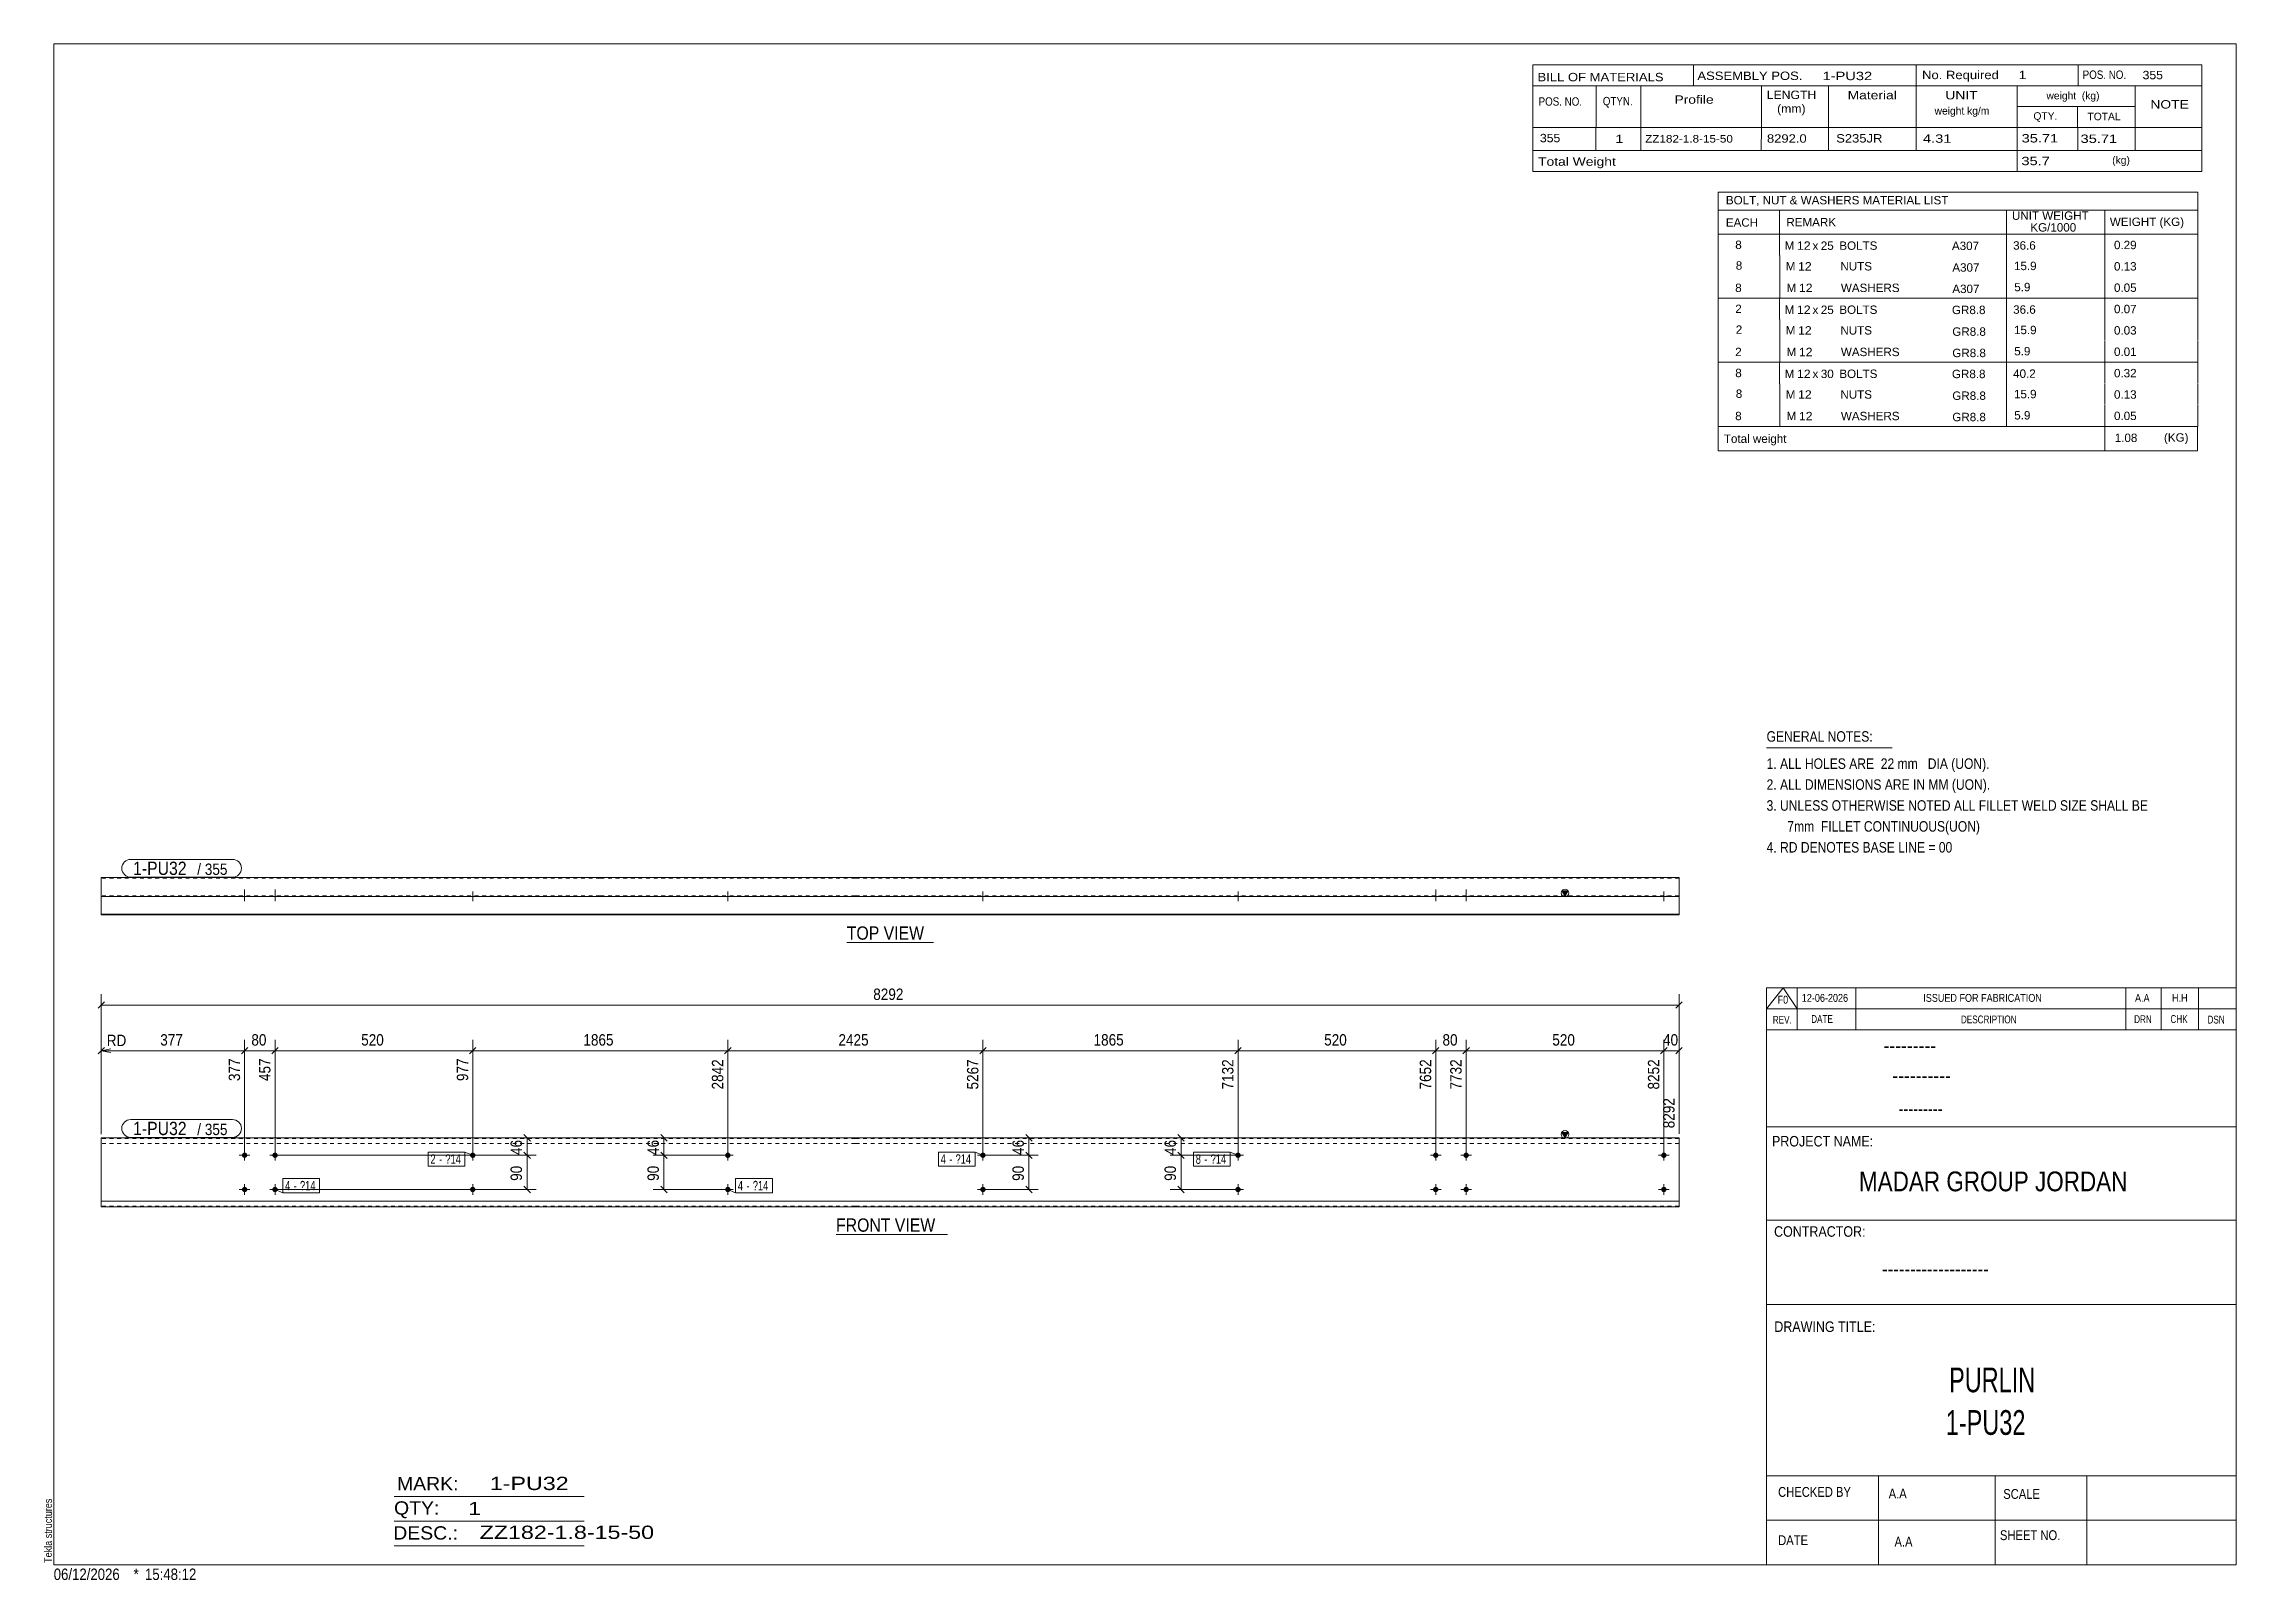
# Model space of a CAD drawing. Header units: millimetres. Extents: x 2 to 579, y 1 to 405.
import ezdxf

# ---------------------------------------------------------------- set-up
doc = ezdxf.new("R2010")
doc.units = ezdxf.units.MM
doc.linetypes.add('XKITLINE00', pattern=[0])
doc.linetypes.add('XKITLINE01', pattern=[4, 1, -1, 1, -1])
for name, color, linetype, lineweight in [('Bolt', 3, 'Continuous', 0), ('BoltMark', 7, 'Continuous', 0), ('Dimensions', 7, 'Continuous', 0), ('DrawingSheet', 5, 'Continuous', 0), ('OtherObjectType', 7, 'Continuous', 0), ('Part', 2, 'Continuous', 0), ('PartMark', 7, 'Continuous', 0)]:
    doc.layers.add(name, color=color, linetype=linetype, lineweight=lineweight)
doc.styles.add('@ARIAL_UNICODE_MS_BOLD', font='ARIAL.TTF')
doc.styles.add('ARIAL', font='ARIAL.TTF')
doc.styles.add('ARIAL_NARROW', font='ARIALN.TTF')
doc.styles.add('COMIC_SANS_MS_BOLD', font='COMICBD.TTF')
doc.styles.add('SWIS721_EX_BT', font='ARIAL.TTF')
doc.styles.add('SWISSE', font='ARIAL.TTF')

# ---------------------------------------------------------------- blocks, each defined once
blk = doc.blocks.new('*A1')
at = {"layer": 'Bolt'}
for points in [[(250.09, 112.67), (250.08, 112.63), (250.08, 112.6), (250.07, 112.56), (250.07, 112.53), (250.06, 112.5), (250.05, 112.46), (250.03, 112.43), (250.02, 112.4), (250.01, 112.37), (249.99, 112.34), (249.97, 112.31), (249.95, 112.28), (249.93, 112.26), (249.91, 112.23), (249.88, 112.2), (249.86, 112.18), (249.83, 112.16), (249.8, 112.14), (249.78, 112.12), (249.75, 112.1), (249.72, 112.08), (249.69, 112.07), (249.66, 112.05), (249.62, 112.04), (249.59, 112.03), (249.56, 112.02), (249.52, 112.01), (249.49, 112.01), (249.46, 112), (249.42, 112), (249.39, 112), (249.35, 112), (249.32, 112), (249.29, 112.01), (249.25, 112.01), (249.22, 112.02), (249.18, 112.03), (249.15, 112.04), (249.12, 112.05), (249.09, 112.07), (249.06, 112.08), (249.03, 112.1), (249, 112.12), (248.97, 112.14), (248.94, 112.16), (248.92, 112.18), (248.89, 112.2), (248.87, 112.23), (248.85, 112.26), (248.83, 112.28), (248.81, 112.31), (248.79, 112.34), (248.77, 112.37), (248.76, 112.4), (248.74, 112.43), (248.73, 112.46), (248.72, 112.5), (248.71, 112.53), (248.7, 112.56), (248.7, 112.6), (248.69, 112.63), (248.69, 112.67), (248.69, 112.7), (248.69, 112.73), (248.69, 112.77), (248.7, 112.8), (248.7, 112.84), (248.71, 112.87), (248.72, 112.9), (248.73, 112.94), (248.74, 112.97), (248.76, 113), (248.77, 113.03), (248.79, 113.06), (248.81, 113.09), (248.83, 113.12), (248.85, 113.14), (248.87, 113.17), (248.89, 113.19), (248.92, 113.22), (248.94, 113.24), (248.97, 113.26), (249, 113.28), (249.03, 113.3), (249.06, 113.32), (249.09, 113.33), (249.12, 113.35), (249.15, 113.36), (249.18, 113.37), (249.22, 113.38), (249.25, 113.39), (249.29, 113.39), (249.32, 113.4), (249.35, 113.4), (249.39, 113.4), (249.42, 113.4), (249.46, 113.4), (249.49, 113.39), (249.52, 113.39), (249.56, 113.38), (249.59, 113.37), (249.62, 113.36), (249.66, 113.35), (249.69, 113.33), (249.72, 113.32), (249.75, 113.3), (249.78, 113.28), (249.8, 113.26), (249.83, 113.24), (249.86, 113.22), (249.88, 113.19), (249.91, 113.17), (249.93, 113.14), (249.95, 113.12), (249.97, 113.09), (249.99, 113.06), (250.01, 113.03), (250.02, 113), (250.03, 112.97), (250.05, 112.94), (250.06, 112.9), (250.07, 112.87), (250.07, 112.84), (250.08, 112.8), (250.08, 112.77), (250.09, 112.73), (250.09, 112.7)], [(250.09, 103.67), (250.08, 103.63), (250.08, 103.6), (250.07, 103.56), (250.07, 103.53), (250.06, 103.5), (250.05, 103.46), (250.03, 103.43), (250.02, 103.4), (250.01, 103.37), (249.99, 103.34), (249.97, 103.31), (249.95, 103.28), (249.93, 103.26), (249.91, 103.23), (249.88, 103.2), (249.86, 103.18), (249.83, 103.16), (249.8, 103.14), (249.78, 103.12), (249.75, 103.1), (249.72, 103.08), (249.69, 103.07), (249.66, 103.05), (249.62, 103.04), (249.59, 103.03), (249.56, 103.02), (249.52, 103.01), (249.49, 103.01), (249.46, 103), (249.42, 103), (249.39, 103), (249.35, 103), (249.32, 103), (249.29, 103.01), (249.25, 103.01), (249.22, 103.02), (249.18, 103.03), (249.15, 103.04), (249.12, 103.05), (249.09, 103.07), (249.06, 103.08), (249.03, 103.1), (249, 103.12), (248.97, 103.14), (248.94, 103.16), (248.92, 103.18), (248.89, 103.2), (248.87, 103.23), (248.85, 103.26), (248.83, 103.28), (248.81, 103.31), (248.79, 103.34), (248.77, 103.37), (248.76, 103.4), (248.74, 103.43), (248.73, 103.46), (248.72, 103.5), (248.71, 103.53), (248.7, 103.56), (248.7, 103.6), (248.69, 103.63), (248.69, 103.67), (248.69, 103.7), (248.69, 103.73), (248.69, 103.77), (248.7, 103.8), (248.7, 103.84), (248.71, 103.87), (248.72, 103.9), (248.73, 103.94), (248.74, 103.97), (248.76, 104), (248.77, 104.03), (248.79, 104.06), (248.81, 104.09), (248.83, 104.12), (248.85, 104.14), (248.87, 104.17), (248.89, 104.19), (248.92, 104.22), (248.94, 104.24), (248.97, 104.26), (249, 104.28), (249.03, 104.3), (249.06, 104.32), (249.09, 104.33), (249.12, 104.35), (249.15, 104.36), (249.18, 104.37), (249.22, 104.38), (249.25, 104.39), (249.29, 104.39), (249.32, 104.4), (249.35, 104.4), (249.39, 104.4), (249.42, 104.4), (249.46, 104.4), (249.49, 104.39), (249.52, 104.39), (249.56, 104.38), (249.59, 104.37), (249.62, 104.36), (249.66, 104.35), (249.69, 104.33), (249.72, 104.32), (249.75, 104.3), (249.78, 104.28), (249.8, 104.26), (249.83, 104.24), (249.86, 104.22), (249.88, 104.19), (249.91, 104.17), (249.93, 104.14), (249.95, 104.12), (249.97, 104.09), (249.99, 104.06), (250.01, 104.03), (250.02, 104), (250.03, 103.97), (250.05, 103.94), (250.06, 103.9), (250.07, 103.87), (250.07, 103.84), (250.08, 103.8), (250.08, 103.77), (250.09, 103.73), (250.09, 103.7)]]:
    blk.add_hatch(color=3, dxfattribs=at).paths.add_polyline_path(points, flags=17)
at = {"layer": 'Bolt', "color": 3, "linetype": 'XKITLINE00', "lineweight": 0}
for p, q in [((250.79, 112.7), (247.99, 112.7)), ((249.39, 114.1), (249.39, 111.3)), ((249.39, 105.1), (249.39, 102.3)), ((250.79, 103.7), (247.99, 103.7))]:
    blk.add_line(p, q, dxfattribs=at)
blk = doc.blocks.new('*A2')
at = {"layer": 'Bolt'}
for points in [[(250.09, 112.67), (250.08, 112.63), (250.08, 112.6), (250.07, 112.56), (250.07, 112.53), (250.06, 112.5), (250.05, 112.46), (250.03, 112.43), (250.02, 112.4), (250.01, 112.37), (249.99, 112.34), (249.97, 112.31), (249.95, 112.28), (249.93, 112.26), (249.91, 112.23), (249.88, 112.2), (249.86, 112.18), (249.83, 112.16), (249.8, 112.14), (249.78, 112.12), (249.75, 112.1), (249.72, 112.08), (249.69, 112.07), (249.66, 112.05), (249.62, 112.04), (249.59, 112.03), (249.56, 112.02), (249.52, 112.01), (249.49, 112.01), (249.46, 112), (249.42, 112), (249.39, 112), (249.35, 112), (249.32, 112), (249.29, 112.01), (249.25, 112.01), (249.22, 112.02), (249.18, 112.03), (249.15, 112.04), (249.12, 112.05), (249.09, 112.07), (249.06, 112.08), (249.03, 112.1), (249, 112.12), (248.97, 112.14), (248.94, 112.16), (248.92, 112.18), (248.89, 112.2), (248.87, 112.23), (248.85, 112.26), (248.83, 112.28), (248.81, 112.31), (248.79, 112.34), (248.77, 112.37), (248.76, 112.4), (248.74, 112.43), (248.73, 112.46), (248.72, 112.5), (248.71, 112.53), (248.7, 112.56), (248.7, 112.6), (248.69, 112.63), (248.69, 112.67), (248.69, 112.7), (248.69, 112.73), (248.69, 112.77), (248.7, 112.8), (248.7, 112.84), (248.71, 112.87), (248.72, 112.9), (248.73, 112.94), (248.74, 112.97), (248.76, 113), (248.77, 113.03), (248.79, 113.06), (248.81, 113.09), (248.83, 113.12), (248.85, 113.14), (248.87, 113.17), (248.89, 113.19), (248.92, 113.22), (248.94, 113.24), (248.97, 113.26), (249, 113.28), (249.03, 113.3), (249.06, 113.32), (249.09, 113.33), (249.12, 113.35), (249.15, 113.36), (249.18, 113.37), (249.22, 113.38), (249.25, 113.39), (249.29, 113.39), (249.32, 113.4), (249.35, 113.4), (249.39, 113.4), (249.42, 113.4), (249.46, 113.4), (249.49, 113.39), (249.52, 113.39), (249.56, 113.38), (249.59, 113.37), (249.62, 113.36), (249.66, 113.35), (249.69, 113.33), (249.72, 113.32), (249.75, 113.3), (249.78, 113.28), (249.8, 113.26), (249.83, 113.24), (249.86, 113.22), (249.88, 113.19), (249.91, 113.17), (249.93, 113.14), (249.95, 113.12), (249.97, 113.09), (249.99, 113.06), (250.01, 113.03), (250.02, 113), (250.03, 112.97), (250.05, 112.94), (250.06, 112.9), (250.07, 112.87), (250.07, 112.84), (250.08, 112.8), (250.08, 112.77), (250.09, 112.73), (250.09, 112.7)], [(250.09, 103.67), (250.08, 103.63), (250.08, 103.6), (250.07, 103.56), (250.07, 103.53), (250.06, 103.5), (250.05, 103.46), (250.03, 103.43), (250.02, 103.4), (250.01, 103.37), (249.99, 103.34), (249.97, 103.31), (249.95, 103.28), (249.93, 103.26), (249.91, 103.23), (249.88, 103.2), (249.86, 103.18), (249.83, 103.16), (249.8, 103.14), (249.78, 103.12), (249.75, 103.1), (249.72, 103.08), (249.69, 103.07), (249.66, 103.05), (249.62, 103.04), (249.59, 103.03), (249.56, 103.02), (249.52, 103.01), (249.49, 103.01), (249.46, 103), (249.42, 103), (249.39, 103), (249.35, 103), (249.32, 103), (249.29, 103.01), (249.25, 103.01), (249.22, 103.02), (249.18, 103.03), (249.15, 103.04), (249.12, 103.05), (249.09, 103.07), (249.06, 103.08), (249.03, 103.1), (249, 103.12), (248.97, 103.14), (248.94, 103.16), (248.92, 103.18), (248.89, 103.2), (248.87, 103.23), (248.85, 103.26), (248.83, 103.28), (248.81, 103.31), (248.79, 103.34), (248.77, 103.37), (248.76, 103.4), (248.74, 103.43), (248.73, 103.46), (248.72, 103.5), (248.71, 103.53), (248.7, 103.56), (248.7, 103.6), (248.69, 103.63), (248.69, 103.67), (248.69, 103.7), (248.69, 103.73), (248.69, 103.77), (248.7, 103.8), (248.7, 103.84), (248.71, 103.87), (248.72, 103.9), (248.73, 103.94), (248.74, 103.97), (248.76, 104), (248.77, 104.03), (248.79, 104.06), (248.81, 104.09), (248.83, 104.12), (248.85, 104.14), (248.87, 104.17), (248.89, 104.19), (248.92, 104.22), (248.94, 104.24), (248.97, 104.26), (249, 104.28), (249.03, 104.3), (249.06, 104.32), (249.09, 104.33), (249.12, 104.35), (249.15, 104.36), (249.18, 104.37), (249.22, 104.38), (249.25, 104.39), (249.29, 104.39), (249.32, 104.4), (249.35, 104.4), (249.39, 104.4), (249.42, 104.4), (249.46, 104.4), (249.49, 104.39), (249.52, 104.39), (249.56, 104.38), (249.59, 104.37), (249.62, 104.36), (249.66, 104.35), (249.69, 104.33), (249.72, 104.32), (249.75, 104.3), (249.78, 104.28), (249.8, 104.26), (249.83, 104.24), (249.86, 104.22), (249.88, 104.19), (249.91, 104.17), (249.93, 104.14), (249.95, 104.12), (249.97, 104.09), (249.99, 104.06), (250.01, 104.03), (250.02, 104), (250.03, 103.97), (250.05, 103.94), (250.06, 103.9), (250.07, 103.87), (250.07, 103.84), (250.08, 103.8), (250.08, 103.77), (250.09, 103.73), (250.09, 103.7)]]:
    blk.add_hatch(color=3, dxfattribs=at).paths.add_polyline_path(points, flags=17)
at = {"layer": 'Bolt', "color": 3, "linetype": 'XKITLINE00', "lineweight": 0}
for p, q in [((250.79, 112.7), (247.99, 112.7)), ((249.39, 114.1), (249.39, 111.3)), ((249.39, 105.1), (249.39, 102.3)), ((250.79, 103.7), (247.99, 103.7))]:
    blk.add_line(p, q, dxfattribs=at)
blk = doc.blocks.new('*A3')
at = {"layer": 'Bolt'}
for points in [[(182.99, 112.67), (182.99, 112.63), (182.99, 112.6), (182.98, 112.56), (182.97, 112.53), (182.96, 112.5), (182.95, 112.46), (182.94, 112.43), (182.93, 112.4), (182.91, 112.37), (182.89, 112.34), (182.88, 112.31), (182.86, 112.28), (182.84, 112.26), (182.81, 112.23), (182.79, 112.2), (182.76, 112.18), (182.74, 112.16), (182.71, 112.14), (182.68, 112.12), (182.65, 112.1), (182.62, 112.08), (182.59, 112.07), (182.56, 112.05), (182.53, 112.04), (182.5, 112.03), (182.46, 112.02), (182.43, 112.01), (182.4, 112.01), (182.36, 112), (182.33, 112), (182.29, 112), (182.26, 112), (182.23, 112), (182.19, 112.01), (182.16, 112.01), (182.12, 112.02), (182.09, 112.03), (182.06, 112.04), (182.03, 112.05), (181.99, 112.07), (181.96, 112.08), (181.93, 112.1), (181.91, 112.12), (181.88, 112.14), (181.85, 112.16), (181.82, 112.18), (181.8, 112.2), (181.78, 112.23), (181.75, 112.26), (181.73, 112.28), (181.71, 112.31), (181.69, 112.34), (181.68, 112.37), (181.66, 112.4), (181.65, 112.43), (181.63, 112.46), (181.62, 112.5), (181.61, 112.53), (181.61, 112.56), (181.6, 112.6), (181.6, 112.63), (181.59, 112.67), (181.59, 112.7), (181.59, 112.73), (181.6, 112.77), (181.6, 112.8), (181.61, 112.84), (181.61, 112.87), (181.62, 112.9), (181.63, 112.94), (181.65, 112.97), (181.66, 113), (181.68, 113.03), (181.69, 113.06), (181.71, 113.09), (181.73, 113.12), (181.75, 113.14), (181.78, 113.17), (181.8, 113.19), (181.82, 113.22), (181.85, 113.24), (181.88, 113.26), (181.91, 113.28), (181.93, 113.3), (181.96, 113.32), (181.99, 113.33), (182.03, 113.35), (182.06, 113.36), (182.09, 113.37), (182.12, 113.38), (182.16, 113.39), (182.19, 113.39), (182.23, 113.4), (182.26, 113.4), (182.29, 113.4), (182.33, 113.4), (182.36, 113.4), (182.4, 113.39), (182.43, 113.39), (182.46, 113.38), (182.5, 113.37), (182.53, 113.36), (182.56, 113.35), (182.59, 113.33), (182.62, 113.32), (182.65, 113.3), (182.68, 113.28), (182.71, 113.26), (182.74, 113.24), (182.76, 113.22), (182.79, 113.19), (182.81, 113.17), (182.84, 113.14), (182.86, 113.12), (182.88, 113.09), (182.89, 113.06), (182.91, 113.03), (182.93, 113), (182.94, 112.97), (182.95, 112.94), (182.96, 112.9), (182.97, 112.87), (182.98, 112.84), (182.99, 112.8), (182.99, 112.77), (182.99, 112.73), (182.99, 112.7)], [(182.99, 103.67), (182.99, 103.63), (182.99, 103.6), (182.98, 103.56), (182.97, 103.53), (182.96, 103.5), (182.95, 103.46), (182.94, 103.43), (182.93, 103.4), (182.91, 103.37), (182.89, 103.34), (182.88, 103.31), (182.86, 103.28), (182.84, 103.26), (182.81, 103.23), (182.79, 103.2), (182.76, 103.18), (182.74, 103.16), (182.71, 103.14), (182.68, 103.12), (182.65, 103.1), (182.62, 103.08), (182.59, 103.07), (182.56, 103.05), (182.53, 103.04), (182.5, 103.03), (182.46, 103.02), (182.43, 103.01), (182.4, 103.01), (182.36, 103), (182.33, 103), (182.29, 103), (182.26, 103), (182.23, 103), (182.19, 103.01), (182.16, 103.01), (182.12, 103.02), (182.09, 103.03), (182.06, 103.04), (182.03, 103.05), (181.99, 103.07), (181.96, 103.08), (181.93, 103.1), (181.91, 103.12), (181.88, 103.14), (181.85, 103.16), (181.82, 103.18), (181.8, 103.2), (181.78, 103.23), (181.75, 103.26), (181.73, 103.28), (181.71, 103.31), (181.69, 103.34), (181.68, 103.37), (181.66, 103.4), (181.65, 103.43), (181.63, 103.46), (181.62, 103.5), (181.61, 103.53), (181.61, 103.56), (181.6, 103.6), (181.6, 103.63), (181.59, 103.67), (181.59, 103.7), (181.59, 103.73), (181.6, 103.77), (181.6, 103.8), (181.61, 103.84), (181.61, 103.87), (181.62, 103.9), (181.63, 103.94), (181.65, 103.97), (181.66, 104), (181.68, 104.03), (181.69, 104.06), (181.71, 104.09), (181.73, 104.12), (181.75, 104.14), (181.78, 104.17), (181.8, 104.19), (181.82, 104.22), (181.85, 104.24), (181.88, 104.26), (181.91, 104.28), (181.93, 104.3), (181.96, 104.32), (181.99, 104.33), (182.03, 104.35), (182.06, 104.36), (182.09, 104.37), (182.12, 104.38), (182.16, 104.39), (182.19, 104.39), (182.23, 104.4), (182.26, 104.4), (182.29, 104.4), (182.33, 104.4), (182.36, 104.4), (182.4, 104.39), (182.43, 104.39), (182.46, 104.38), (182.5, 104.37), (182.53, 104.36), (182.56, 104.35), (182.59, 104.33), (182.62, 104.32), (182.65, 104.3), (182.68, 104.28), (182.71, 104.26), (182.74, 104.24), (182.76, 104.22), (182.79, 104.19), (182.81, 104.17), (182.84, 104.14), (182.86, 104.12), (182.88, 104.09), (182.89, 104.06), (182.91, 104.03), (182.93, 104), (182.94, 103.97), (182.95, 103.94), (182.96, 103.9), (182.97, 103.87), (182.98, 103.84), (182.99, 103.8), (182.99, 103.77), (182.99, 103.73), (182.99, 103.7)]]:
    blk.add_hatch(color=3, dxfattribs=at).paths.add_polyline_path(points, flags=17)
at = {"layer": 'Bolt', "color": 3, "linetype": 'XKITLINE00', "lineweight": 0}
for p, q in [((183.69, 112.7), (180.89, 112.7)), ((182.29, 114.1), (182.29, 111.3)), ((182.29, 105.1), (182.29, 102.3)), ((183.69, 103.7), (180.89, 103.7))]:
    blk.add_line(p, q, dxfattribs=at)
blk = doc.blocks.new('*A4')
at = {"layer": 'Bolt'}
for points in [[(182.99, 112.67), (182.99, 112.63), (182.99, 112.6), (182.98, 112.56), (182.97, 112.53), (182.96, 112.5), (182.95, 112.46), (182.94, 112.43), (182.93, 112.4), (182.91, 112.37), (182.89, 112.34), (182.88, 112.31), (182.86, 112.28), (182.84, 112.26), (182.81, 112.23), (182.79, 112.2), (182.76, 112.18), (182.74, 112.16), (182.71, 112.14), (182.68, 112.12), (182.65, 112.1), (182.62, 112.08), (182.59, 112.07), (182.56, 112.05), (182.53, 112.04), (182.5, 112.03), (182.46, 112.02), (182.43, 112.01), (182.4, 112.01), (182.36, 112), (182.33, 112), (182.29, 112), (182.26, 112), (182.23, 112), (182.19, 112.01), (182.16, 112.01), (182.12, 112.02), (182.09, 112.03), (182.06, 112.04), (182.03, 112.05), (181.99, 112.07), (181.96, 112.08), (181.93, 112.1), (181.91, 112.12), (181.88, 112.14), (181.85, 112.16), (181.82, 112.18), (181.8, 112.2), (181.78, 112.23), (181.75, 112.26), (181.73, 112.28), (181.71, 112.31), (181.69, 112.34), (181.68, 112.37), (181.66, 112.4), (181.65, 112.43), (181.63, 112.46), (181.62, 112.5), (181.61, 112.53), (181.61, 112.56), (181.6, 112.6), (181.6, 112.63), (181.59, 112.67), (181.59, 112.7), (181.59, 112.73), (181.6, 112.77), (181.6, 112.8), (181.61, 112.84), (181.61, 112.87), (181.62, 112.9), (181.63, 112.94), (181.65, 112.97), (181.66, 113), (181.68, 113.03), (181.69, 113.06), (181.71, 113.09), (181.73, 113.12), (181.75, 113.14), (181.78, 113.17), (181.8, 113.19), (181.82, 113.22), (181.85, 113.24), (181.88, 113.26), (181.91, 113.28), (181.93, 113.3), (181.96, 113.32), (181.99, 113.33), (182.03, 113.35), (182.06, 113.36), (182.09, 113.37), (182.12, 113.38), (182.16, 113.39), (182.19, 113.39), (182.23, 113.4), (182.26, 113.4), (182.29, 113.4), (182.33, 113.4), (182.36, 113.4), (182.4, 113.39), (182.43, 113.39), (182.46, 113.38), (182.5, 113.37), (182.53, 113.36), (182.56, 113.35), (182.59, 113.33), (182.62, 113.32), (182.65, 113.3), (182.68, 113.28), (182.71, 113.26), (182.74, 113.24), (182.76, 113.22), (182.79, 113.19), (182.81, 113.17), (182.84, 113.14), (182.86, 113.12), (182.88, 113.09), (182.89, 113.06), (182.91, 113.03), (182.93, 113), (182.94, 112.97), (182.95, 112.94), (182.96, 112.9), (182.97, 112.87), (182.98, 112.84), (182.99, 112.8), (182.99, 112.77), (182.99, 112.73), (182.99, 112.7)], [(182.99, 103.67), (182.99, 103.63), (182.99, 103.6), (182.98, 103.56), (182.97, 103.53), (182.96, 103.5), (182.95, 103.46), (182.94, 103.43), (182.93, 103.4), (182.91, 103.37), (182.89, 103.34), (182.88, 103.31), (182.86, 103.28), (182.84, 103.26), (182.81, 103.23), (182.79, 103.2), (182.76, 103.18), (182.74, 103.16), (182.71, 103.14), (182.68, 103.12), (182.65, 103.1), (182.62, 103.08), (182.59, 103.07), (182.56, 103.05), (182.53, 103.04), (182.5, 103.03), (182.46, 103.02), (182.43, 103.01), (182.4, 103.01), (182.36, 103), (182.33, 103), (182.29, 103), (182.26, 103), (182.23, 103), (182.19, 103.01), (182.16, 103.01), (182.12, 103.02), (182.09, 103.03), (182.06, 103.04), (182.03, 103.05), (181.99, 103.07), (181.96, 103.08), (181.93, 103.1), (181.91, 103.12), (181.88, 103.14), (181.85, 103.16), (181.82, 103.18), (181.8, 103.2), (181.78, 103.23), (181.75, 103.26), (181.73, 103.28), (181.71, 103.31), (181.69, 103.34), (181.68, 103.37), (181.66, 103.4), (181.65, 103.43), (181.63, 103.46), (181.62, 103.5), (181.61, 103.53), (181.61, 103.56), (181.6, 103.6), (181.6, 103.63), (181.59, 103.67), (181.59, 103.7), (181.59, 103.73), (181.6, 103.77), (181.6, 103.8), (181.61, 103.84), (181.61, 103.87), (181.62, 103.9), (181.63, 103.94), (181.65, 103.97), (181.66, 104), (181.68, 104.03), (181.69, 104.06), (181.71, 104.09), (181.73, 104.12), (181.75, 104.14), (181.78, 104.17), (181.8, 104.19), (181.82, 104.22), (181.85, 104.24), (181.88, 104.26), (181.91, 104.28), (181.93, 104.3), (181.96, 104.32), (181.99, 104.33), (182.03, 104.35), (182.06, 104.36), (182.09, 104.37), (182.12, 104.38), (182.16, 104.39), (182.19, 104.39), (182.23, 104.4), (182.26, 104.4), (182.29, 104.4), (182.33, 104.4), (182.36, 104.4), (182.4, 104.39), (182.43, 104.39), (182.46, 104.38), (182.5, 104.37), (182.53, 104.36), (182.56, 104.35), (182.59, 104.33), (182.62, 104.32), (182.65, 104.3), (182.68, 104.28), (182.71, 104.26), (182.74, 104.24), (182.76, 104.22), (182.79, 104.19), (182.81, 104.17), (182.84, 104.14), (182.86, 104.12), (182.88, 104.09), (182.89, 104.06), (182.91, 104.03), (182.93, 104), (182.94, 103.97), (182.95, 103.94), (182.96, 103.9), (182.97, 103.87), (182.98, 103.84), (182.99, 103.8), (182.99, 103.77), (182.99, 103.73), (182.99, 103.7)]]:
    blk.add_hatch(color=3, dxfattribs=at).paths.add_polyline_path(points, flags=17)
at = {"layer": 'Bolt', "color": 3, "linetype": 'XKITLINE00', "lineweight": 0}
for p, q in [((183.69, 112.7), (180.89, 112.7)), ((182.29, 114.1), (182.29, 111.3)), ((182.29, 105.1), (182.29, 102.3)), ((183.69, 103.7), (180.89, 103.7))]:
    blk.add_line(p, q, dxfattribs=at)
blk = doc.blocks.new('*A5')
at = {"layer": 'Bolt'}
for points in [[(115.9, 112.67), (115.9, 112.63), (115.89, 112.6), (115.89, 112.56), (115.88, 112.53), (115.87, 112.5), (115.86, 112.46), (115.85, 112.43), (115.83, 112.4), (115.82, 112.37), (115.8, 112.34), (115.78, 112.31), (115.76, 112.28), (115.74, 112.26), (115.72, 112.23), (115.69, 112.2), (115.67, 112.18), (115.64, 112.16), (115.62, 112.14), (115.59, 112.12), (115.56, 112.1), (115.53, 112.08), (115.5, 112.07), (115.47, 112.05), (115.44, 112.04), (115.4, 112.03), (115.37, 112.02), (115.34, 112.01), (115.3, 112.01), (115.27, 112), (115.23, 112), (115.2, 112), (115.17, 112), (115.13, 112), (115.1, 112.01), (115.06, 112.01), (115.03, 112.02), (115, 112.03), (114.96, 112.04), (114.93, 112.05), (114.9, 112.07), (114.87, 112.08), (114.84, 112.1), (114.81, 112.12), (114.78, 112.14), (114.76, 112.16), (114.73, 112.18), (114.71, 112.2), (114.68, 112.23), (114.66, 112.26), (114.64, 112.28), (114.62, 112.31), (114.6, 112.34), (114.58, 112.37), (114.57, 112.4), (114.55, 112.43), (114.54, 112.46), (114.53, 112.5), (114.52, 112.53), (114.51, 112.56), (114.51, 112.6), (114.5, 112.63), (114.5, 112.67), (114.5, 112.7), (114.5, 112.73), (114.5, 112.77), (114.51, 112.8), (114.51, 112.84), (114.52, 112.87), (114.53, 112.9), (114.54, 112.94), (114.55, 112.97), (114.57, 113), (114.58, 113.03), (114.6, 113.06), (114.62, 113.09), (114.64, 113.12), (114.66, 113.14), (114.68, 113.17), (114.71, 113.19), (114.73, 113.22), (114.76, 113.24), (114.78, 113.26), (114.81, 113.28), (114.84, 113.3), (114.87, 113.32), (114.9, 113.33), (114.93, 113.35), (114.96, 113.36), (115, 113.37), (115.03, 113.38), (115.06, 113.39), (115.1, 113.39), (115.13, 113.4), (115.17, 113.4), (115.2, 113.4), (115.23, 113.4), (115.27, 113.4), (115.3, 113.39), (115.34, 113.39), (115.37, 113.38), (115.4, 113.37), (115.44, 113.36), (115.47, 113.35), (115.5, 113.33), (115.53, 113.32), (115.56, 113.3), (115.59, 113.28), (115.62, 113.26), (115.64, 113.24), (115.67, 113.22), (115.69, 113.19), (115.72, 113.17), (115.74, 113.14), (115.76, 113.12), (115.78, 113.09), (115.8, 113.06), (115.82, 113.03), (115.83, 113), (115.85, 112.97), (115.86, 112.94), (115.87, 112.9), (115.88, 112.87), (115.89, 112.84), (115.89, 112.8), (115.9, 112.77), (115.9, 112.73), (115.9, 112.7)], [(115.9, 103.67), (115.9, 103.63), (115.89, 103.6), (115.89, 103.56), (115.88, 103.53), (115.87, 103.5), (115.86, 103.46), (115.85, 103.43), (115.83, 103.4), (115.82, 103.37), (115.8, 103.34), (115.78, 103.31), (115.76, 103.28), (115.74, 103.26), (115.72, 103.23), (115.69, 103.2), (115.67, 103.18), (115.64, 103.16), (115.62, 103.14), (115.59, 103.12), (115.56, 103.1), (115.53, 103.08), (115.5, 103.07), (115.47, 103.05), (115.44, 103.04), (115.4, 103.03), (115.37, 103.02), (115.34, 103.01), (115.3, 103.01), (115.27, 103), (115.23, 103), (115.2, 103), (115.17, 103), (115.13, 103), (115.1, 103.01), (115.06, 103.01), (115.03, 103.02), (115, 103.03), (114.96, 103.04), (114.93, 103.05), (114.9, 103.07), (114.87, 103.08), (114.84, 103.1), (114.81, 103.12), (114.78, 103.14), (114.76, 103.16), (114.73, 103.18), (114.71, 103.2), (114.68, 103.23), (114.66, 103.26), (114.64, 103.28), (114.62, 103.31), (114.6, 103.34), (114.58, 103.37), (114.57, 103.4), (114.55, 103.43), (114.54, 103.46), (114.53, 103.5), (114.52, 103.53), (114.51, 103.56), (114.51, 103.6), (114.5, 103.63), (114.5, 103.67), (114.5, 103.7), (114.5, 103.73), (114.5, 103.77), (114.51, 103.8), (114.51, 103.84), (114.52, 103.87), (114.53, 103.9), (114.54, 103.94), (114.55, 103.97), (114.57, 104), (114.58, 104.03), (114.6, 104.06), (114.62, 104.09), (114.64, 104.12), (114.66, 104.14), (114.68, 104.17), (114.71, 104.19), (114.73, 104.22), (114.76, 104.24), (114.78, 104.26), (114.81, 104.28), (114.84, 104.3), (114.87, 104.32), (114.9, 104.33), (114.93, 104.35), (114.96, 104.36), (115, 104.37), (115.03, 104.38), (115.06, 104.39), (115.1, 104.39), (115.13, 104.4), (115.17, 104.4), (115.2, 104.4), (115.23, 104.4), (115.27, 104.4), (115.3, 104.39), (115.34, 104.39), (115.37, 104.38), (115.4, 104.37), (115.44, 104.36), (115.47, 104.35), (115.5, 104.33), (115.53, 104.32), (115.56, 104.3), (115.59, 104.28), (115.62, 104.26), (115.64, 104.24), (115.67, 104.22), (115.69, 104.19), (115.72, 104.17), (115.74, 104.14), (115.76, 104.12), (115.78, 104.09), (115.8, 104.06), (115.82, 104.03), (115.83, 104), (115.85, 103.97), (115.86, 103.94), (115.87, 103.9), (115.88, 103.87), (115.89, 103.84), (115.89, 103.8), (115.9, 103.77), (115.9, 103.73), (115.9, 103.7)]]:
    blk.add_hatch(color=3, dxfattribs=at).paths.add_polyline_path(points, flags=17)
at = {"layer": 'Bolt', "color": 3, "linetype": 'XKITLINE00', "lineweight": 0}
for p, q in [((116.6, 112.7), (113.8, 112.7)), ((115.2, 114.1), (115.2, 111.3)), ((115.2, 105.1), (115.2, 102.3)), ((116.6, 103.7), (113.8, 103.7))]:
    blk.add_line(p, q, dxfattribs=at)
blk = doc.blocks.new('*A6')
at = {"layer": 'Bolt'}
for points in [[(55.9, 112.67), (55.9, 112.63), (55.89, 112.6), (55.89, 112.56), (55.88, 112.53), (55.87, 112.5), (55.86, 112.46), (55.85, 112.43), (55.83, 112.4), (55.82, 112.37), (55.8, 112.34), (55.78, 112.31), (55.76, 112.28), (55.74, 112.26), (55.72, 112.23), (55.69, 112.2), (55.67, 112.18), (55.64, 112.16), (55.62, 112.14), (55.59, 112.12), (55.56, 112.1), (55.53, 112.08), (55.5, 112.07), (55.47, 112.05), (55.44, 112.04), (55.4, 112.03), (55.37, 112.02), (55.34, 112.01), (55.3, 112.01), (55.27, 112), (55.23, 112), (55.2, 112), (55.17, 112), (55.13, 112), (55.1, 112.01), (55.06, 112.01), (55.03, 112.02), (55, 112.03), (54.96, 112.04), (54.93, 112.05), (54.9, 112.07), (54.87, 112.08), (54.84, 112.1), (54.81, 112.12), (54.78, 112.14), (54.76, 112.16), (54.73, 112.18), (54.71, 112.2), (54.68, 112.23), (54.66, 112.26), (54.64, 112.28), (54.62, 112.31), (54.6, 112.34), (54.58, 112.37), (54.57, 112.4), (54.55, 112.43), (54.54, 112.46), (54.53, 112.5), (54.52, 112.53), (54.51, 112.56), (54.51, 112.6), (54.5, 112.63), (54.5, 112.67), (54.5, 112.7), (54.5, 112.73), (54.5, 112.77), (54.51, 112.8), (54.51, 112.84), (54.52, 112.87), (54.53, 112.9), (54.54, 112.94), (54.55, 112.97), (54.57, 113), (54.58, 113.03), (54.6, 113.06), (54.62, 113.09), (54.64, 113.12), (54.66, 113.14), (54.68, 113.17), (54.71, 113.19), (54.73, 113.22), (54.76, 113.24), (54.78, 113.26), (54.81, 113.28), (54.84, 113.3), (54.87, 113.32), (54.9, 113.33), (54.93, 113.35), (54.96, 113.36), (55, 113.37), (55.03, 113.38), (55.06, 113.39), (55.1, 113.39), (55.13, 113.4), (55.17, 113.4), (55.2, 113.4), (55.23, 113.4), (55.27, 113.4), (55.3, 113.39), (55.34, 113.39), (55.37, 113.38), (55.4, 113.37), (55.44, 113.36), (55.47, 113.35), (55.5, 113.33), (55.53, 113.32), (55.56, 113.3), (55.59, 113.28), (55.62, 113.26), (55.64, 113.24), (55.67, 113.22), (55.69, 113.19), (55.72, 113.17), (55.74, 113.14), (55.76, 113.12), (55.78, 113.09), (55.8, 113.06), (55.82, 113.03), (55.83, 113), (55.85, 112.97), (55.86, 112.94), (55.87, 112.9), (55.88, 112.87), (55.89, 112.84), (55.89, 112.8), (55.9, 112.77), (55.9, 112.73), (55.9, 112.7)], [(63.9, 112.67), (63.9, 112.63), (63.89, 112.6), (63.89, 112.56), (63.88, 112.53), (63.87, 112.5), (63.86, 112.46), (63.85, 112.43), (63.83, 112.4), (63.82, 112.37), (63.8, 112.34), (63.78, 112.31), (63.76, 112.28), (63.74, 112.26), (63.72, 112.23), (63.69, 112.2), (63.67, 112.18), (63.64, 112.16), (63.62, 112.14), (63.59, 112.12), (63.56, 112.1), (63.53, 112.08), (63.5, 112.07), (63.47, 112.05), (63.44, 112.04), (63.4, 112.03), (63.37, 112.02), (63.34, 112.01), (63.3, 112.01), (63.27, 112), (63.23, 112), (63.2, 112), (63.17, 112), (63.13, 112), (63.1, 112.01), (63.06, 112.01), (63.03, 112.02), (63, 112.03), (62.96, 112.04), (62.93, 112.05), (62.9, 112.07), (62.87, 112.08), (62.84, 112.1), (62.81, 112.12), (62.78, 112.14), (62.76, 112.16), (62.73, 112.18), (62.71, 112.2), (62.68, 112.23), (62.66, 112.26), (62.64, 112.28), (62.62, 112.31), (62.6, 112.34), (62.58, 112.37), (62.57, 112.4), (62.55, 112.43), (62.54, 112.46), (62.53, 112.5), (62.52, 112.53), (62.51, 112.56), (62.51, 112.6), (62.5, 112.63), (62.5, 112.67), (62.5, 112.7), (62.5, 112.73), (62.5, 112.77), (62.51, 112.8), (62.51, 112.84), (62.52, 112.87), (62.53, 112.9), (62.54, 112.94), (62.55, 112.97), (62.57, 113), (62.58, 113.03), (62.6, 113.06), (62.62, 113.09), (62.64, 113.12), (62.66, 113.14), (62.68, 113.17), (62.71, 113.19), (62.73, 113.22), (62.76, 113.24), (62.78, 113.26), (62.81, 113.28), (62.84, 113.3), (62.87, 113.32), (62.9, 113.33), (62.93, 113.35), (62.96, 113.36), (63, 113.37), (63.03, 113.38), (63.06, 113.39), (63.1, 113.39), (63.13, 113.4), (63.17, 113.4), (63.2, 113.4), (63.23, 113.4), (63.27, 113.4), (63.3, 113.39), (63.34, 113.39), (63.37, 113.38), (63.4, 113.37), (63.44, 113.36), (63.47, 113.35), (63.5, 113.33), (63.53, 113.32), (63.56, 113.3), (63.59, 113.28), (63.62, 113.26), (63.64, 113.24), (63.67, 113.22), (63.69, 113.19), (63.72, 113.17), (63.74, 113.14), (63.76, 113.12), (63.78, 113.09), (63.8, 113.06), (63.82, 113.03), (63.83, 113), (63.85, 112.97), (63.86, 112.94), (63.87, 112.9), (63.88, 112.87), (63.89, 112.84), (63.89, 112.8), (63.9, 112.77), (63.9, 112.73), (63.9, 112.7)], [(55.9, 103.67), (55.9, 103.63), (55.89, 103.6), (55.89, 103.56), (55.88, 103.53), (55.87, 103.5), (55.86, 103.46), (55.85, 103.43), (55.83, 103.4), (55.82, 103.37), (55.8, 103.34), (55.78, 103.31), (55.76, 103.28), (55.74, 103.26), (55.72, 103.23), (55.69, 103.2), (55.67, 103.18), (55.64, 103.16), (55.62, 103.14), (55.59, 103.12), (55.56, 103.1), (55.53, 103.08), (55.5, 103.07), (55.47, 103.05), (55.44, 103.04), (55.4, 103.03), (55.37, 103.02), (55.34, 103.01), (55.3, 103.01), (55.27, 103), (55.23, 103), (55.2, 103), (55.17, 103), (55.13, 103), (55.1, 103.01), (55.06, 103.01), (55.03, 103.02), (55, 103.03), (54.96, 103.04), (54.93, 103.05), (54.9, 103.07), (54.87, 103.08), (54.84, 103.1), (54.81, 103.12), (54.78, 103.14), (54.76, 103.16), (54.73, 103.18), (54.71, 103.2), (54.68, 103.23), (54.66, 103.26), (54.64, 103.28), (54.62, 103.31), (54.6, 103.34), (54.58, 103.37), (54.57, 103.4), (54.55, 103.43), (54.54, 103.46), (54.53, 103.5), (54.52, 103.53), (54.51, 103.56), (54.51, 103.6), (54.5, 103.63), (54.5, 103.67), (54.5, 103.7), (54.5, 103.73), (54.5, 103.77), (54.51, 103.8), (54.51, 103.84), (54.52, 103.87), (54.53, 103.9), (54.54, 103.94), (54.55, 103.97), (54.57, 104), (54.58, 104.03), (54.6, 104.06), (54.62, 104.09), (54.64, 104.12), (54.66, 104.14), (54.68, 104.17), (54.71, 104.19), (54.73, 104.22), (54.76, 104.24), (54.78, 104.26), (54.81, 104.28), (54.84, 104.3), (54.87, 104.32), (54.9, 104.33), (54.93, 104.35), (54.96, 104.36), (55, 104.37), (55.03, 104.38), (55.06, 104.39), (55.1, 104.39), (55.13, 104.4), (55.17, 104.4), (55.2, 104.4), (55.23, 104.4), (55.27, 104.4), (55.3, 104.39), (55.34, 104.39), (55.37, 104.38), (55.4, 104.37), (55.44, 104.36), (55.47, 104.35), (55.5, 104.33), (55.53, 104.32), (55.56, 104.3), (55.59, 104.28), (55.62, 104.26), (55.64, 104.24), (55.67, 104.22), (55.69, 104.19), (55.72, 104.17), (55.74, 104.14), (55.76, 104.12), (55.78, 104.09), (55.8, 104.06), (55.82, 104.03), (55.83, 104), (55.85, 103.97), (55.86, 103.94), (55.87, 103.9), (55.88, 103.87), (55.89, 103.84), (55.89, 103.8), (55.9, 103.77), (55.9, 103.73), (55.9, 103.7)], [(63.9, 103.67), (63.9, 103.63), (63.89, 103.6), (63.89, 103.56), (63.88, 103.53), (63.87, 103.5), (63.86, 103.46), (63.85, 103.43), (63.83, 103.4), (63.82, 103.37), (63.8, 103.34), (63.78, 103.31), (63.76, 103.28), (63.74, 103.26), (63.72, 103.23), (63.69, 103.2), (63.67, 103.18), (63.64, 103.16), (63.62, 103.14), (63.59, 103.12), (63.56, 103.1), (63.53, 103.08), (63.5, 103.07), (63.47, 103.05), (63.44, 103.04), (63.4, 103.03), (63.37, 103.02), (63.34, 103.01), (63.3, 103.01), (63.27, 103), (63.23, 103), (63.2, 103), (63.17, 103), (63.13, 103), (63.1, 103.01), (63.06, 103.01), (63.03, 103.02), (63, 103.03), (62.96, 103.04), (62.93, 103.05), (62.9, 103.07), (62.87, 103.08), (62.84, 103.1), (62.81, 103.12), (62.78, 103.14), (62.76, 103.16), (62.73, 103.18), (62.71, 103.2), (62.68, 103.23), (62.66, 103.26), (62.64, 103.28), (62.62, 103.31), (62.6, 103.34), (62.58, 103.37), (62.57, 103.4), (62.55, 103.43), (62.54, 103.46), (62.53, 103.5), (62.52, 103.53), (62.51, 103.56), (62.51, 103.6), (62.5, 103.63), (62.5, 103.67), (62.5, 103.7), (62.5, 103.73), (62.5, 103.77), (62.51, 103.8), (62.51, 103.84), (62.52, 103.87), (62.53, 103.9), (62.54, 103.94), (62.55, 103.97), (62.57, 104), (62.58, 104.03), (62.6, 104.06), (62.62, 104.09), (62.64, 104.12), (62.66, 104.14), (62.68, 104.17), (62.71, 104.19), (62.73, 104.22), (62.76, 104.24), (62.78, 104.26), (62.81, 104.28), (62.84, 104.3), (62.87, 104.32), (62.9, 104.33), (62.93, 104.35), (62.96, 104.36), (63, 104.37), (63.03, 104.38), (63.06, 104.39), (63.1, 104.39), (63.13, 104.4), (63.17, 104.4), (63.2, 104.4), (63.23, 104.4), (63.27, 104.4), (63.3, 104.39), (63.34, 104.39), (63.37, 104.38), (63.4, 104.37), (63.44, 104.36), (63.47, 104.35), (63.5, 104.33), (63.53, 104.32), (63.56, 104.3), (63.59, 104.28), (63.62, 104.26), (63.64, 104.24), (63.67, 104.22), (63.69, 104.19), (63.72, 104.17), (63.74, 104.14), (63.76, 104.12), (63.78, 104.09), (63.8, 104.06), (63.82, 104.03), (63.83, 104), (63.85, 103.97), (63.86, 103.94), (63.87, 103.9), (63.88, 103.87), (63.89, 103.84), (63.89, 103.8), (63.9, 103.77), (63.9, 103.73), (63.9, 103.7)]]:
    blk.add_hatch(color=3, dxfattribs=at).paths.add_polyline_path(points, flags=17)
at = {"layer": 'Bolt', "color": 3, "linetype": 'XKITLINE00', "lineweight": 0}
for p, q in [((56.6, 112.7), (53.8, 112.7)), ((55.2, 114.1), (55.2, 111.3)), ((64.6, 112.7), (61.8, 112.7)), ((63.2, 114.1), (63.2, 111.3)), ((55.2, 105.1), (55.2, 102.3)), ((63.2, 105.1), (63.2, 102.3)), ((56.6, 103.7), (53.8, 103.7)), ((64.6, 103.7), (61.8, 103.7))]:
    blk.add_line(p, q, dxfattribs=at)
blk = doc.blocks.new('*A7')
at = {"layer": 'Bolt'}
for points in [[(317.18, 112.67), (317.18, 112.63), (317.17, 112.6), (317.17, 112.56), (317.16, 112.53), (317.15, 112.5), (317.14, 112.46), (317.13, 112.43), (317.11, 112.4), (317.1, 112.37), (317.08, 112.34), (317.06, 112.31), (317.04, 112.28), (317.02, 112.26), (317, 112.23), (316.98, 112.2), (316.95, 112.18), (316.93, 112.16), (316.9, 112.14), (316.87, 112.12), (316.84, 112.1), (316.81, 112.08), (316.78, 112.07), (316.75, 112.05), (316.72, 112.04), (316.68, 112.03), (316.65, 112.02), (316.62, 112.01), (316.58, 112.01), (316.55, 112), (316.52, 112), (316.48, 112), (316.45, 112), (316.41, 112), (316.38, 112.01), (316.35, 112.01), (316.31, 112.02), (316.28, 112.03), (316.25, 112.04), (316.21, 112.05), (316.18, 112.07), (316.15, 112.08), (316.12, 112.1), (316.09, 112.12), (316.06, 112.14), (316.04, 112.16), (316.01, 112.18), (315.99, 112.2), (315.96, 112.23), (315.94, 112.26), (315.92, 112.28), (315.9, 112.31), (315.88, 112.34), (315.86, 112.37), (315.85, 112.4), (315.84, 112.43), (315.82, 112.46), (315.81, 112.5), (315.8, 112.53), (315.8, 112.56), (315.79, 112.6), (315.79, 112.63), (315.78, 112.67), (315.78, 112.7), (315.78, 112.73), (315.79, 112.77), (315.79, 112.8), (315.8, 112.84), (315.8, 112.87), (315.81, 112.9), (315.82, 112.94), (315.84, 112.97), (315.85, 113), (315.86, 113.03), (315.88, 113.06), (315.9, 113.09), (315.92, 113.12), (315.94, 113.14), (315.96, 113.17), (315.99, 113.19), (316.01, 113.22), (316.04, 113.24), (316.06, 113.26), (316.09, 113.28), (316.12, 113.3), (316.15, 113.32), (316.18, 113.33), (316.21, 113.35), (316.25, 113.36), (316.28, 113.37), (316.31, 113.38), (316.35, 113.39), (316.38, 113.39), (316.41, 113.4), (316.45, 113.4), (316.48, 113.4), (316.52, 113.4), (316.55, 113.4), (316.58, 113.39), (316.62, 113.39), (316.65, 113.38), (316.68, 113.37), (316.72, 113.36), (316.75, 113.35), (316.78, 113.33), (316.81, 113.32), (316.84, 113.3), (316.87, 113.28), (316.9, 113.26), (316.93, 113.24), (316.95, 113.22), (316.98, 113.19), (317, 113.17), (317.02, 113.14), (317.04, 113.12), (317.06, 113.09), (317.08, 113.06), (317.1, 113.03), (317.11, 113), (317.13, 112.97), (317.14, 112.94), (317.15, 112.9), (317.16, 112.87), (317.17, 112.84), (317.17, 112.8), (317.18, 112.77), (317.18, 112.73), (317.18, 112.7)], [(429.18, 112.67), (429.18, 112.63), (429.17, 112.6), (429.17, 112.56), (429.16, 112.53), (429.15, 112.5), (429.14, 112.46), (429.13, 112.43), (429.11, 112.4), (429.1, 112.37), (429.08, 112.34), (429.06, 112.31), (429.04, 112.28), (429.02, 112.26), (429, 112.23), (428.98, 112.2), (428.95, 112.18), (428.93, 112.16), (428.9, 112.14), (428.87, 112.12), (428.84, 112.1), (428.81, 112.08), (428.78, 112.07), (428.75, 112.05), (428.72, 112.04), (428.68, 112.03), (428.65, 112.02), (428.62, 112.01), (428.58, 112.01), (428.55, 112), (428.52, 112), (428.48, 112), (428.45, 112), (428.41, 112), (428.38, 112.01), (428.35, 112.01), (428.31, 112.02), (428.28, 112.03), (428.25, 112.04), (428.21, 112.05), (428.18, 112.07), (428.15, 112.08), (428.12, 112.1), (428.09, 112.12), (428.06, 112.14), (428.04, 112.16), (428.01, 112.18), (427.99, 112.2), (427.96, 112.23), (427.94, 112.26), (427.92, 112.28), (427.9, 112.31), (427.88, 112.34), (427.86, 112.37), (427.85, 112.4), (427.84, 112.43), (427.82, 112.46), (427.81, 112.5), (427.8, 112.53), (427.8, 112.56), (427.79, 112.6), (427.79, 112.63), (427.78, 112.67), (427.78, 112.7), (427.78, 112.73), (427.79, 112.77), (427.79, 112.8), (427.8, 112.84), (427.8, 112.87), (427.81, 112.9), (427.82, 112.94), (427.84, 112.97), (427.85, 113), (427.86, 113.03), (427.88, 113.06), (427.9, 113.09), (427.92, 113.12), (427.94, 113.14), (427.96, 113.17), (427.99, 113.19), (428.01, 113.22), (428.04, 113.24), (428.06, 113.26), (428.09, 113.28), (428.12, 113.3), (428.15, 113.32), (428.18, 113.33), (428.21, 113.35), (428.25, 113.36), (428.28, 113.37), (428.31, 113.38), (428.35, 113.39), (428.38, 113.39), (428.41, 113.4), (428.45, 113.4), (428.48, 113.4), (428.52, 113.4), (428.55, 113.4), (428.58, 113.39), (428.62, 113.39), (428.65, 113.38), (428.68, 113.37), (428.72, 113.36), (428.75, 113.35), (428.78, 113.33), (428.81, 113.32), (428.84, 113.3), (428.87, 113.28), (428.9, 113.26), (428.93, 113.24), (428.95, 113.22), (428.98, 113.19), (429, 113.17), (429.02, 113.14), (429.04, 113.12), (429.06, 113.09), (429.08, 113.06), (429.1, 113.03), (429.11, 113), (429.13, 112.97), (429.14, 112.94), (429.15, 112.9), (429.16, 112.87), (429.17, 112.84), (429.17, 112.8), (429.18, 112.77), (429.18, 112.73), (429.18, 112.7)], [(317.18, 103.67), (317.18, 103.63), (317.17, 103.6), (317.17, 103.56), (317.16, 103.53), (317.15, 103.5), (317.14, 103.46), (317.13, 103.43), (317.11, 103.4), (317.1, 103.37), (317.08, 103.34), (317.06, 103.31), (317.04, 103.28), (317.02, 103.26), (317, 103.23), (316.98, 103.2), (316.95, 103.18), (316.93, 103.16), (316.9, 103.14), (316.87, 103.12), (316.84, 103.1), (316.81, 103.08), (316.78, 103.07), (316.75, 103.05), (316.72, 103.04), (316.68, 103.03), (316.65, 103.02), (316.62, 103.01), (316.58, 103.01), (316.55, 103), (316.52, 103), (316.48, 103), (316.45, 103), (316.41, 103), (316.38, 103.01), (316.35, 103.01), (316.31, 103.02), (316.28, 103.03), (316.25, 103.04), (316.21, 103.05), (316.18, 103.07), (316.15, 103.08), (316.12, 103.1), (316.09, 103.12), (316.06, 103.14), (316.04, 103.16), (316.01, 103.18), (315.99, 103.2), (315.96, 103.23), (315.94, 103.26), (315.92, 103.28), (315.9, 103.31), (315.88, 103.34), (315.86, 103.37), (315.85, 103.4), (315.84, 103.43), (315.82, 103.46), (315.81, 103.5), (315.8, 103.53), (315.8, 103.56), (315.79, 103.6), (315.79, 103.63), (315.78, 103.67), (315.78, 103.7), (315.78, 103.73), (315.79, 103.77), (315.79, 103.8), (315.8, 103.84), (315.8, 103.87), (315.81, 103.9), (315.82, 103.94), (315.84, 103.97), (315.85, 104), (315.86, 104.03), (315.88, 104.06), (315.9, 104.09), (315.92, 104.12), (315.94, 104.14), (315.96, 104.17), (315.99, 104.19), (316.01, 104.22), (316.04, 104.24), (316.06, 104.26), (316.09, 104.28), (316.12, 104.3), (316.15, 104.32), (316.18, 104.33), (316.21, 104.35), (316.25, 104.36), (316.28, 104.37), (316.31, 104.38), (316.35, 104.39), (316.38, 104.39), (316.41, 104.4), (316.45, 104.4), (316.48, 104.4), (316.52, 104.4), (316.55, 104.4), (316.58, 104.39), (316.62, 104.39), (316.65, 104.38), (316.68, 104.37), (316.72, 104.36), (316.75, 104.35), (316.78, 104.33), (316.81, 104.32), (316.84, 104.3), (316.87, 104.28), (316.9, 104.26), (316.93, 104.24), (316.95, 104.22), (316.98, 104.19), (317, 104.17), (317.02, 104.14), (317.04, 104.12), (317.06, 104.09), (317.08, 104.06), (317.1, 104.03), (317.11, 104), (317.13, 103.97), (317.14, 103.94), (317.15, 103.9), (317.16, 103.87), (317.17, 103.84), (317.17, 103.8), (317.18, 103.77), (317.18, 103.73), (317.18, 103.7)], [(429.18, 103.67), (429.18, 103.63), (429.17, 103.6), (429.17, 103.56), (429.16, 103.53), (429.15, 103.5), (429.14, 103.46), (429.13, 103.43), (429.11, 103.4), (429.1, 103.37), (429.08, 103.34), (429.06, 103.31), (429.04, 103.28), (429.02, 103.26), (429, 103.23), (428.98, 103.2), (428.95, 103.18), (428.93, 103.16), (428.9, 103.14), (428.87, 103.12), (428.84, 103.1), (428.81, 103.08), (428.78, 103.07), (428.75, 103.05), (428.72, 103.04), (428.68, 103.03), (428.65, 103.02), (428.62, 103.01), (428.58, 103.01), (428.55, 103), (428.52, 103), (428.48, 103), (428.45, 103), (428.41, 103), (428.38, 103.01), (428.35, 103.01), (428.31, 103.02), (428.28, 103.03), (428.25, 103.04), (428.21, 103.05), (428.18, 103.07), (428.15, 103.08), (428.12, 103.1), (428.09, 103.12), (428.06, 103.14), (428.04, 103.16), (428.01, 103.18), (427.99, 103.2), (427.96, 103.23), (427.94, 103.26), (427.92, 103.28), (427.9, 103.31), (427.88, 103.34), (427.86, 103.37), (427.85, 103.4), (427.84, 103.43), (427.82, 103.46), (427.81, 103.5), (427.8, 103.53), (427.8, 103.56), (427.79, 103.6), (427.79, 103.63), (427.78, 103.67), (427.78, 103.7), (427.78, 103.73), (427.79, 103.77), (427.79, 103.8), (427.8, 103.84), (427.8, 103.87), (427.81, 103.9), (427.82, 103.94), (427.84, 103.97), (427.85, 104), (427.86, 104.03), (427.88, 104.06), (427.9, 104.09), (427.92, 104.12), (427.94, 104.14), (427.96, 104.17), (427.99, 104.19), (428.01, 104.22), (428.04, 104.24), (428.06, 104.26), (428.09, 104.28), (428.12, 104.3), (428.15, 104.32), (428.18, 104.33), (428.21, 104.35), (428.25, 104.36), (428.28, 104.37), (428.31, 104.38), (428.35, 104.39), (428.38, 104.39), (428.41, 104.4), (428.45, 104.4), (428.48, 104.4), (428.52, 104.4), (428.55, 104.4), (428.58, 104.39), (428.62, 104.39), (428.65, 104.38), (428.68, 104.37), (428.72, 104.36), (428.75, 104.35), (428.78, 104.33), (428.81, 104.32), (428.84, 104.3), (428.87, 104.28), (428.9, 104.26), (428.93, 104.24), (428.95, 104.22), (428.98, 104.19), (429, 104.17), (429.02, 104.14), (429.04, 104.12), (429.06, 104.09), (429.08, 104.06), (429.1, 104.03), (429.11, 104), (429.13, 103.97), (429.14, 103.94), (429.15, 103.9), (429.16, 103.87), (429.17, 103.84), (429.17, 103.8), (429.18, 103.77), (429.18, 103.73), (429.18, 103.7)]]:
    blk.add_hatch(color=3, dxfattribs=at).paths.add_polyline_path(points, flags=17)
at = {"layer": 'Bolt', "color": 3, "linetype": 'XKITLINE00', "lineweight": 0}
for p, q in [((317.88, 112.7), (315.08, 112.7)), ((316.48, 114.1), (316.48, 111.3)), ((429.88, 112.7), (427.08, 112.7)), ((428.48, 114.1), (428.48, 111.3)), ((316.48, 105.1), (316.48, 102.3)), ((428.48, 105.1), (428.48, 102.3)), ((317.88, 103.7), (315.08, 103.7)), ((429.88, 103.7), (427.08, 103.7))]:
    blk.add_line(p, q, dxfattribs=at)
blk = doc.blocks.new('*A8')
at = {"layer": 'Bolt'}
for points in [[(369.18, 112.67), (369.18, 112.63), (369.17, 112.6), (369.17, 112.56), (369.16, 112.53), (369.15, 112.5), (369.14, 112.46), (369.13, 112.43), (369.11, 112.4), (369.1, 112.37), (369.08, 112.34), (369.06, 112.31), (369.04, 112.28), (369.02, 112.26), (369, 112.23), (368.98, 112.2), (368.95, 112.18), (368.93, 112.16), (368.9, 112.14), (368.87, 112.12), (368.84, 112.1), (368.81, 112.08), (368.78, 112.07), (368.75, 112.05), (368.72, 112.04), (368.68, 112.03), (368.65, 112.02), (368.62, 112.01), (368.58, 112.01), (368.55, 112), (368.52, 112), (368.48, 112), (368.45, 112), (368.41, 112), (368.38, 112.01), (368.35, 112.01), (368.31, 112.02), (368.28, 112.03), (368.25, 112.04), (368.21, 112.05), (368.18, 112.07), (368.15, 112.08), (368.12, 112.1), (368.09, 112.12), (368.06, 112.14), (368.04, 112.16), (368.01, 112.18), (367.99, 112.2), (367.96, 112.23), (367.94, 112.26), (367.92, 112.28), (367.9, 112.31), (367.88, 112.34), (367.86, 112.37), (367.85, 112.4), (367.84, 112.43), (367.82, 112.46), (367.81, 112.5), (367.8, 112.53), (367.8, 112.56), (367.79, 112.6), (367.79, 112.63), (367.78, 112.67), (367.78, 112.7), (367.78, 112.73), (367.79, 112.77), (367.79, 112.8), (367.8, 112.84), (367.8, 112.87), (367.81, 112.9), (367.82, 112.94), (367.84, 112.97), (367.85, 113), (367.86, 113.03), (367.88, 113.06), (367.9, 113.09), (367.92, 113.12), (367.94, 113.14), (367.96, 113.17), (367.99, 113.19), (368.01, 113.22), (368.04, 113.24), (368.06, 113.26), (368.09, 113.28), (368.12, 113.3), (368.15, 113.32), (368.18, 113.33), (368.21, 113.35), (368.25, 113.36), (368.28, 113.37), (368.31, 113.38), (368.35, 113.39), (368.38, 113.39), (368.41, 113.4), (368.45, 113.4), (368.48, 113.4), (368.52, 113.4), (368.55, 113.4), (368.58, 113.39), (368.62, 113.39), (368.65, 113.38), (368.68, 113.37), (368.72, 113.36), (368.75, 113.35), (368.78, 113.33), (368.81, 113.32), (368.84, 113.3), (368.87, 113.28), (368.9, 113.26), (368.93, 113.24), (368.95, 113.22), (368.98, 113.19), (369, 113.17), (369.02, 113.14), (369.04, 113.12), (369.06, 113.09), (369.08, 113.06), (369.1, 113.03), (369.11, 113), (369.13, 112.97), (369.14, 112.94), (369.15, 112.9), (369.16, 112.87), (369.17, 112.84), (369.17, 112.8), (369.18, 112.77), (369.18, 112.73), (369.18, 112.7)], [(377.18, 112.67), (377.18, 112.63), (377.17, 112.6), (377.17, 112.56), (377.16, 112.53), (377.15, 112.5), (377.14, 112.46), (377.13, 112.43), (377.11, 112.4), (377.1, 112.37), (377.08, 112.34), (377.06, 112.31), (377.04, 112.28), (377.02, 112.26), (377, 112.23), (376.98, 112.2), (376.95, 112.18), (376.93, 112.16), (376.9, 112.14), (376.87, 112.12), (376.84, 112.1), (376.81, 112.08), (376.78, 112.07), (376.75, 112.05), (376.72, 112.04), (376.68, 112.03), (376.65, 112.02), (376.62, 112.01), (376.58, 112.01), (376.55, 112), (376.52, 112), (376.48, 112), (376.45, 112), (376.41, 112), (376.38, 112.01), (376.35, 112.01), (376.31, 112.02), (376.28, 112.03), (376.25, 112.04), (376.21, 112.05), (376.18, 112.07), (376.15, 112.08), (376.12, 112.1), (376.09, 112.12), (376.06, 112.14), (376.04, 112.16), (376.01, 112.18), (375.99, 112.2), (375.96, 112.23), (375.94, 112.26), (375.92, 112.28), (375.9, 112.31), (375.88, 112.34), (375.86, 112.37), (375.85, 112.4), (375.84, 112.43), (375.82, 112.46), (375.81, 112.5), (375.8, 112.53), (375.8, 112.56), (375.79, 112.6), (375.79, 112.63), (375.78, 112.67), (375.78, 112.7), (375.78, 112.73), (375.79, 112.77), (375.79, 112.8), (375.8, 112.84), (375.8, 112.87), (375.81, 112.9), (375.82, 112.94), (375.84, 112.97), (375.85, 113), (375.86, 113.03), (375.88, 113.06), (375.9, 113.09), (375.92, 113.12), (375.94, 113.14), (375.96, 113.17), (375.99, 113.19), (376.01, 113.22), (376.04, 113.24), (376.06, 113.26), (376.09, 113.28), (376.12, 113.3), (376.15, 113.32), (376.18, 113.33), (376.21, 113.35), (376.25, 113.36), (376.28, 113.37), (376.31, 113.38), (376.35, 113.39), (376.38, 113.39), (376.41, 113.4), (376.45, 113.4), (376.48, 113.4), (376.52, 113.4), (376.55, 113.4), (376.58, 113.39), (376.62, 113.39), (376.65, 113.38), (376.68, 113.37), (376.72, 113.36), (376.75, 113.35), (376.78, 113.33), (376.81, 113.32), (376.84, 113.3), (376.87, 113.28), (376.9, 113.26), (376.93, 113.24), (376.95, 113.22), (376.98, 113.19), (377, 113.17), (377.02, 113.14), (377.04, 113.12), (377.06, 113.09), (377.08, 113.06), (377.1, 113.03), (377.11, 113), (377.13, 112.97), (377.14, 112.94), (377.15, 112.9), (377.16, 112.87), (377.17, 112.84), (377.17, 112.8), (377.18, 112.77), (377.18, 112.73), (377.18, 112.7)], [(369.18, 103.67), (369.18, 103.63), (369.17, 103.6), (369.17, 103.56), (369.16, 103.53), (369.15, 103.5), (369.14, 103.46), (369.13, 103.43), (369.11, 103.4), (369.1, 103.37), (369.08, 103.34), (369.06, 103.31), (369.04, 103.28), (369.02, 103.26), (369, 103.23), (368.98, 103.2), (368.95, 103.18), (368.93, 103.16), (368.9, 103.14), (368.87, 103.12), (368.84, 103.1), (368.81, 103.08), (368.78, 103.07), (368.75, 103.05), (368.72, 103.04), (368.68, 103.03), (368.65, 103.02), (368.62, 103.01), (368.58, 103.01), (368.55, 103), (368.52, 103), (368.48, 103), (368.45, 103), (368.41, 103), (368.38, 103.01), (368.35, 103.01), (368.31, 103.02), (368.28, 103.03), (368.25, 103.04), (368.21, 103.05), (368.18, 103.07), (368.15, 103.08), (368.12, 103.1), (368.09, 103.12), (368.06, 103.14), (368.04, 103.16), (368.01, 103.18), (367.99, 103.2), (367.96, 103.23), (367.94, 103.26), (367.92, 103.28), (367.9, 103.31), (367.88, 103.34), (367.86, 103.37), (367.85, 103.4), (367.84, 103.43), (367.82, 103.46), (367.81, 103.5), (367.8, 103.53), (367.8, 103.56), (367.79, 103.6), (367.79, 103.63), (367.78, 103.67), (367.78, 103.7), (367.78, 103.73), (367.79, 103.77), (367.79, 103.8), (367.8, 103.84), (367.8, 103.87), (367.81, 103.9), (367.82, 103.94), (367.84, 103.97), (367.85, 104), (367.86, 104.03), (367.88, 104.06), (367.9, 104.09), (367.92, 104.12), (367.94, 104.14), (367.96, 104.17), (367.99, 104.19), (368.01, 104.22), (368.04, 104.24), (368.06, 104.26), (368.09, 104.28), (368.12, 104.3), (368.15, 104.32), (368.18, 104.33), (368.21, 104.35), (368.25, 104.36), (368.28, 104.37), (368.31, 104.38), (368.35, 104.39), (368.38, 104.39), (368.41, 104.4), (368.45, 104.4), (368.48, 104.4), (368.52, 104.4), (368.55, 104.4), (368.58, 104.39), (368.62, 104.39), (368.65, 104.38), (368.68, 104.37), (368.72, 104.36), (368.75, 104.35), (368.78, 104.33), (368.81, 104.32), (368.84, 104.3), (368.87, 104.28), (368.9, 104.26), (368.93, 104.24), (368.95, 104.22), (368.98, 104.19), (369, 104.17), (369.02, 104.14), (369.04, 104.12), (369.06, 104.09), (369.08, 104.06), (369.1, 104.03), (369.11, 104), (369.13, 103.97), (369.14, 103.94), (369.15, 103.9), (369.16, 103.87), (369.17, 103.84), (369.17, 103.8), (369.18, 103.77), (369.18, 103.73), (369.18, 103.7)], [(377.18, 103.67), (377.18, 103.63), (377.17, 103.6), (377.17, 103.56), (377.16, 103.53), (377.15, 103.5), (377.14, 103.46), (377.13, 103.43), (377.11, 103.4), (377.1, 103.37), (377.08, 103.34), (377.06, 103.31), (377.04, 103.28), (377.02, 103.26), (377, 103.23), (376.98, 103.2), (376.95, 103.18), (376.93, 103.16), (376.9, 103.14), (376.87, 103.12), (376.84, 103.1), (376.81, 103.08), (376.78, 103.07), (376.75, 103.05), (376.72, 103.04), (376.68, 103.03), (376.65, 103.02), (376.62, 103.01), (376.58, 103.01), (376.55, 103), (376.52, 103), (376.48, 103), (376.45, 103), (376.41, 103), (376.38, 103.01), (376.35, 103.01), (376.31, 103.02), (376.28, 103.03), (376.25, 103.04), (376.21, 103.05), (376.18, 103.07), (376.15, 103.08), (376.12, 103.1), (376.09, 103.12), (376.06, 103.14), (376.04, 103.16), (376.01, 103.18), (375.99, 103.2), (375.96, 103.23), (375.94, 103.26), (375.92, 103.28), (375.9, 103.31), (375.88, 103.34), (375.86, 103.37), (375.85, 103.4), (375.84, 103.43), (375.82, 103.46), (375.81, 103.5), (375.8, 103.53), (375.8, 103.56), (375.79, 103.6), (375.79, 103.63), (375.78, 103.67), (375.78, 103.7), (375.78, 103.73), (375.79, 103.77), (375.79, 103.8), (375.8, 103.84), (375.8, 103.87), (375.81, 103.9), (375.82, 103.94), (375.84, 103.97), (375.85, 104), (375.86, 104.03), (375.88, 104.06), (375.9, 104.09), (375.92, 104.12), (375.94, 104.14), (375.96, 104.17), (375.99, 104.19), (376.01, 104.22), (376.04, 104.24), (376.06, 104.26), (376.09, 104.28), (376.12, 104.3), (376.15, 104.32), (376.18, 104.33), (376.21, 104.35), (376.25, 104.36), (376.28, 104.37), (376.31, 104.38), (376.35, 104.39), (376.38, 104.39), (376.41, 104.4), (376.45, 104.4), (376.48, 104.4), (376.52, 104.4), (376.55, 104.4), (376.58, 104.39), (376.62, 104.39), (376.65, 104.38), (376.68, 104.37), (376.72, 104.36), (376.75, 104.35), (376.78, 104.33), (376.81, 104.32), (376.84, 104.3), (376.87, 104.28), (376.9, 104.26), (376.93, 104.24), (376.95, 104.22), (376.98, 104.19), (377, 104.17), (377.02, 104.14), (377.04, 104.12), (377.06, 104.09), (377.08, 104.06), (377.1, 104.03), (377.11, 104), (377.13, 103.97), (377.14, 103.94), (377.15, 103.9), (377.16, 103.87), (377.17, 103.84), (377.17, 103.8), (377.18, 103.77), (377.18, 103.73), (377.18, 103.7)]]:
    blk.add_hatch(color=3, dxfattribs=at).paths.add_polyline_path(points, flags=17)
at = {"layer": 'Bolt', "color": 3, "linetype": 'XKITLINE00', "lineweight": 0}
for p, q in [((369.88, 112.7), (367.08, 112.7)), ((368.48, 114.1), (368.48, 111.3)), ((377.88, 112.7), (375.08, 112.7)), ((376.48, 114.1), (376.48, 111.3)), ((368.48, 105.1), (368.48, 102.3)), ((376.48, 105.1), (376.48, 102.3)), ((369.88, 103.7), (367.08, 103.7)), ((377.88, 103.7), (375.08, 103.7))]:
    blk.add_line(p, q, dxfattribs=at)
blk = doc.blocks.new('*A9')
at = {"layer": 'Part'}
blk.add_hatch(color=2, dxfattribs=at).paths.add_polyline_path([(401.68, 118.7), (403.28, 118.7), (402.48, 117.3)], flags=17)
at = {"layer": 'Part', "color": 2, "linetype": 'XKITLINE00', "lineweight": 0}
for p, q in [((17.5, 117.3), (17.5, 99.1)), ((148.7, 117.3), (17.5, 117.3)), ((215.79, 117.3), (148.8, 117.3)), ((282.88, 117.3), (215.89, 117.3)), ((432.48, 117.3), (282.98, 117.3)), ((402.48, 117.3), (401.68, 118.7)), ((401.68, 118.7), (403.28, 118.7)), ((403.28, 118.7), (402.48, 117.3)), ((432.48, 117.3), (432.48, 99.1)), ((148.7, 100.6), (17.5, 100.6)), ((17.5, 99.1), (148.7, 99.1)), ((215.79, 100.6), (148.8, 100.6)), ((148.8, 99.1), (215.79, 99.1)), ((282.88, 100.6), (215.89, 100.6)), ((215.89, 99.1), (282.88, 99.1)), ((432.48, 100.6), (282.98, 100.6)), ((282.98, 99.1), (432.48, 99.1))]:
    blk.add_line(p, q, dxfattribs=at)
at = {"layer": 'Part', "color": 7, "linetype": 'XKITLINE01', "lineweight": 0}
for p, q in [((148.7, 117.12), (17.5, 117.12)), ((148.7, 115.8), (17.5, 115.8)), ((215.79, 117.12), (148.8, 117.12)), ((215.79, 115.8), (148.8, 115.8)), ((282.88, 117.12), (215.89, 117.12)), ((282.88, 115.8), (215.89, 115.8)), ((432.48, 117.12), (282.98, 117.12)), ((432.48, 115.8), (282.98, 115.8)), ((148.7, 99.28), (17.5, 99.28)), ((215.79, 99.28), (148.8, 99.28)), ((282.88, 99.28), (215.89, 99.28)), ((432.48, 99.28), (282.98, 99.28))]:
    blk.add_line(p, q, dxfattribs=at)
at = {"layer": 'Part', "color": 2, "linetype": 'XKITLINE00', "lineweight": 0}
blk.add_circle((402.48, 118.2), 1, dxfattribs=at)
blk = doc.blocks.new('*A10')
at = {"layer": 'Bolt'}
blk.add_hatch(color=3, dxfattribs=at).paths.add_polyline_path([(248.69, 180.72), (248.69, 180.9), (250.09, 180.9), (250.09, 180.72)], flags=17)
blk.add_hatch(color=3, dxfattribs=at).paths.add_polyline_path([(248.69, 180.72), (248.69, 180.9), (250.09, 180.9), (250.09, 180.72)], flags=17)
at = {"layer": 'Bolt', "color": 3, "linetype": 'XKITLINE00', "lineweight": 0}
for p, q in [((248.69, 180.9), (248.69, 180.72)), ((248.69, 180.9), (248.69, 180.72)), ((249.39, 182.06), (249.39, 179.56)), ((249.39, 182.06), (249.39, 179.56)), ((250.09, 180.9), (250.09, 180.72)), ((250.09, 180.9), (250.09, 180.72))]:
    blk.add_line(p, q, dxfattribs=at)
blk = doc.blocks.new('*A11')
at = {"layer": 'Bolt'}
blk.add_hatch(color=3, dxfattribs=at).paths.add_polyline_path([(248.69, 180.72), (248.69, 180.9), (250.09, 180.9), (250.09, 180.72)], flags=17)
blk.add_hatch(color=3, dxfattribs=at).paths.add_polyline_path([(248.69, 180.72), (248.69, 180.9), (250.09, 180.9), (250.09, 180.72)], flags=17)
at = {"layer": 'Bolt', "color": 3, "linetype": 'XKITLINE00', "lineweight": 0}
for p, q in [((248.69, 180.9), (248.69, 180.72)), ((248.69, 180.9), (248.69, 180.72)), ((249.39, 182.06), (249.39, 179.56)), ((249.39, 182.06), (249.39, 179.56)), ((250.09, 180.9), (250.09, 180.72)), ((250.09, 180.9), (250.09, 180.72))]:
    blk.add_line(p, q, dxfattribs=at)
blk = doc.blocks.new('*A12')
at = {"layer": 'Bolt'}
blk.add_hatch(color=3, dxfattribs=at).paths.add_polyline_path([(181.59, 180.72), (181.59, 180.9), (182.99, 180.9), (182.99, 180.72)], flags=17)
blk.add_hatch(color=3, dxfattribs=at).paths.add_polyline_path([(181.59, 180.72), (181.59, 180.9), (182.99, 180.9), (182.99, 180.72)], flags=17)
at = {"layer": 'Bolt', "color": 3, "linetype": 'XKITLINE00', "lineweight": 0}
for p, q in [((181.59, 180.9), (181.59, 180.72)), ((181.59, 180.9), (181.59, 180.72)), ((182.29, 182.06), (182.29, 179.56)), ((182.29, 182.06), (182.29, 179.56)), ((182.99, 180.9), (182.99, 180.72)), ((182.99, 180.9), (182.99, 180.72))]:
    blk.add_line(p, q, dxfattribs=at)
blk = doc.blocks.new('*A13')
at = {"layer": 'Bolt'}
blk.add_hatch(color=3, dxfattribs=at).paths.add_polyline_path([(181.59, 180.72), (181.59, 180.9), (182.99, 180.9), (182.99, 180.72)], flags=17)
blk.add_hatch(color=3, dxfattribs=at).paths.add_polyline_path([(181.59, 180.72), (181.59, 180.9), (182.99, 180.9), (182.99, 180.72)], flags=17)
at = {"layer": 'Bolt', "color": 3, "linetype": 'XKITLINE00', "lineweight": 0}
for p, q in [((181.59, 180.9), (181.59, 180.72)), ((181.59, 180.9), (181.59, 180.72)), ((182.29, 182.06), (182.29, 179.56)), ((182.29, 182.06), (182.29, 179.56)), ((182.99, 180.9), (182.99, 180.72)), ((182.99, 180.9), (182.99, 180.72))]:
    blk.add_line(p, q, dxfattribs=at)
blk = doc.blocks.new('*A14')
at = {"layer": 'Bolt'}
blk.add_hatch(color=3, dxfattribs=at).paths.add_polyline_path([(114.5, 180.72), (114.5, 180.9), (115.9, 180.9), (115.9, 180.72)], flags=17)
blk.add_hatch(color=3, dxfattribs=at).paths.add_polyline_path([(114.5, 180.72), (114.5, 180.9), (115.9, 180.9), (115.9, 180.72)], flags=17)
at = {"layer": 'Bolt', "color": 3, "linetype": 'XKITLINE00', "lineweight": 0}
for p, q in [((114.5, 180.9), (114.5, 180.72)), ((114.5, 180.9), (114.5, 180.72)), ((115.2, 182.06), (115.2, 179.56)), ((115.2, 182.06), (115.2, 179.56)), ((115.9, 180.9), (115.9, 180.72)), ((115.9, 180.9), (115.9, 180.72))]:
    blk.add_line(p, q, dxfattribs=at)
blk = doc.blocks.new('*A15')
at = {"layer": 'Bolt'}
for points in [[(54.5, 180.72), (54.5, 180.9), (55.9, 180.9), (55.9, 180.72)], [(54.5, 180.72), (54.5, 180.9), (55.9, 180.9), (55.9, 180.72)], [(62.5, 180.72), (62.5, 180.9), (63.9, 180.9), (63.9, 180.72)], [(62.5, 180.72), (62.5, 180.9), (63.9, 180.9), (63.9, 180.72)]]:
    blk.add_hatch(color=3, dxfattribs=at).paths.add_polyline_path(points, flags=17)
at = {"layer": 'Bolt', "color": 3, "linetype": 'XKITLINE00', "lineweight": 0}
for p, q in [((54.5, 180.9), (54.5, 180.72)), ((54.5, 180.9), (54.5, 180.72)), ((55.2, 182.56), (55.2, 179.56)), ((55.2, 182.56), (55.2, 179.56)), ((55.9, 180.9), (55.9, 180.72)), ((55.9, 180.9), (55.9, 180.72)), ((62.5, 180.9), (62.5, 180.72)), ((62.5, 180.9), (62.5, 180.72)), ((63.2, 182.56), (63.2, 179.56)), ((63.2, 182.56), (63.2, 179.56)), ((63.9, 180.9), (63.9, 180.72)), ((63.9, 180.9), (63.9, 180.72))]:
    blk.add_line(p, q, dxfattribs=at)
blk = doc.blocks.new('*A16')
at = {"layer": 'Bolt'}
for points in [[(315.78, 180.72), (315.78, 180.9), (317.18, 180.9), (317.18, 180.72)], [(315.78, 180.72), (315.78, 180.9), (317.18, 180.9), (317.18, 180.72)], [(427.78, 180.72), (427.78, 180.9), (429.18, 180.9), (429.18, 180.72)], [(427.78, 180.72), (427.78, 180.9), (429.18, 180.9), (429.18, 180.72)]]:
    blk.add_hatch(color=3, dxfattribs=at).paths.add_polyline_path(points, flags=17)
at = {"layer": 'Bolt', "color": 3, "linetype": 'XKITLINE00', "lineweight": 0}
for p, q in [((315.78, 180.9), (315.78, 180.72)), ((315.78, 180.9), (315.78, 180.72)), ((316.48, 182.06), (316.48, 179.56)), ((316.48, 182.06), (316.48, 179.56)), ((317.18, 180.9), (317.18, 180.72)), ((317.18, 180.9), (317.18, 180.72)), ((427.78, 180.9), (427.78, 180.72)), ((427.78, 180.9), (427.78, 180.72)), ((428.48, 182.06), (428.48, 179.56)), ((428.48, 182.06), (428.48, 179.56)), ((429.18, 180.9), (429.18, 180.72)), ((429.18, 180.9), (429.18, 180.72))]:
    blk.add_line(p, q, dxfattribs=at)
blk = doc.blocks.new('*A17')
at = {"layer": 'Bolt'}
for points in [[(367.78, 180.72), (367.78, 180.9), (369.18, 180.9), (369.18, 180.72)], [(367.78, 180.72), (367.78, 180.9), (369.18, 180.9), (369.18, 180.72)], [(375.78, 180.72), (375.78, 180.9), (377.18, 180.9), (377.18, 180.72)], [(375.78, 180.72), (375.78, 180.9), (377.18, 180.9), (377.18, 180.72)]]:
    blk.add_hatch(color=3, dxfattribs=at).paths.add_polyline_path(points, flags=17)
at = {"layer": 'Bolt', "color": 3, "linetype": 'XKITLINE00', "lineweight": 0}
for p, q in [((367.78, 180.9), (367.78, 180.72)), ((367.78, 180.9), (367.78, 180.72)), ((368.48, 182.56), (368.48, 179.56)), ((368.48, 182.56), (368.48, 179.56)), ((369.18, 180.9), (369.18, 180.72)), ((369.18, 180.9), (369.18, 180.72)), ((375.78, 180.9), (375.78, 180.72)), ((375.78, 180.9), (375.78, 180.72)), ((376.48, 182.56), (376.48, 179.56)), ((376.48, 182.56), (376.48, 179.56)), ((377.18, 180.9), (377.18, 180.72)), ((377.18, 180.9), (377.18, 180.72))]:
    blk.add_line(p, q, dxfattribs=at)
blk = doc.blocks.new('*A18')
at = {"layer": 'Part'}
blk.add_hatch(color=2, dxfattribs=at).paths.add_polyline_path([(401.68, 182.21), (403.28, 182.21), (402.48, 180.81)], flags=17)
at = {"layer": 'Part', "color": 2, "linetype": 'XKITLINE00', "lineweight": 0}
for p, q in [((17.5, 176.08), (17.5, 185.72)), ((148.7, 185.72), (17.5, 185.72)), ((215.79, 185.72), (148.8, 185.72)), ((282.88, 185.72), (215.89, 185.72)), ((432.48, 185.72), (282.98, 185.72)), ((432.48, 176.08), (432.48, 185.72)), ((148.7, 180.72), (17.5, 180.72)), ((215.79, 180.72), (148.8, 180.72)), ((282.88, 180.72), (215.89, 180.72)), ((432.48, 180.72), (282.98, 180.72)), ((402.48, 180.81), (401.68, 182.21)), ((401.68, 182.21), (403.28, 182.21)), ((403.28, 182.21), (402.48, 180.81)), ((17.5, 175.9), (17.5, 176.08)), ((17.5, 176.08), (148.7, 176.08)), ((148.7, 175.9), (17.5, 175.9)), ((148.8, 176.08), (215.79, 176.08)), ((215.79, 175.9), (148.8, 175.9)), ((215.89, 176.08), (282.88, 176.08)), ((282.88, 175.9), (215.89, 175.9)), ((282.98, 176.08), (432.48, 176.08)), ((432.48, 175.9), (282.98, 175.9)), ((432.48, 176.08), (432.48, 175.9))]:
    blk.add_line(p, q, dxfattribs=at)
at = {"layer": 'Part', "color": 7, "linetype": 'XKITLINE01', "lineweight": 0}
for p, q in [((148.7, 185.54), (17.5, 185.54)), ((215.79, 185.54), (148.8, 185.54)), ((282.88, 185.54), (215.89, 185.54)), ((432.48, 185.54), (282.98, 185.54)), ((148.7, 180.9), (17.5, 180.9)), ((215.79, 180.9), (148.8, 180.9)), ((282.88, 180.9), (215.89, 180.9)), ((432.48, 180.9), (282.98, 180.9))]:
    blk.add_line(p, q, dxfattribs=at)
at = {"layer": 'Part', "color": 2, "linetype": 'XKITLINE00', "lineweight": 0}
blk.add_circle((402.48, 181.71), 1, dxfattribs=at)
blk = doc.blocks.new('*A19')
at = {"layer": 'DrawingSheet', "color": 5, "linetype": 'XKITLINE00', "lineweight": 0}
for p, q in [((579, 405), (5, 405)), ((5, 405), (5, 5)), ((579, 5), (579, 405)), ((5, 5), (579, 5))]:
    blk.add_line(p, q, dxfattribs=at)
at = {"layer": 'DrawingSheet', "color": 5, "style": 'ARIAL', "width": 0.85}
blk.add_text('Tekla structures', height=2, rotation=90, dxfattribs=at).set_placement((4.5, 5.5))
blk = doc.blocks.new('*A20')
at = {"layer": 'OtherObjectType', "color": 7, "linetype": 'XKITLINE00', "lineweight": 0}
for p, q in [((442.76, 365.95), (442.75, 354.95)), ((442.76, 365.95), (568.88, 365.95)), ((568.88, 365.95), (568.88, 354.95)), ((442.75, 361.3), (568.88, 361.3)), ((458.87, 361.31), (458.87, 354.95)), ((518.57, 361.31), (518.57, 354.95)), ((544.47, 361.29), (544.47, 354.95)), ((442.76, 354.92), (442.76, 349.42)), ((442.77, 354.95), (568.88, 354.95)), ((458.92, 354.95), (458.92, 349.33)), ((518.57, 354.95), (518.57, 349.33)), ((544.5, 354.95), (544.5, 349.45)), ((568.88, 354.95), (568.88, 349.45)), ((442.79, 349.33), (442.79, 343.72)), ((458.95, 349.33), (458.95, 343.71)), ((518.57, 349.33), (518.57, 343.71)), ((544.5, 349.33), (544.5, 343.83)), ((568.88, 349.33), (568.88, 343.83)), ((442.79, 343.7), (442.79, 338.13)), ((458.95, 343.71), (458.95, 338.09)), ((518.57, 343.71), (518.57, 338.09)), ((544.5, 343.71), (544.5, 338.1)), ((568.88, 343.71), (568.88, 338.1)), ((568.88, 338.1), (442.75, 338.13)), ((442.76, 338.06), (442.76, 332.56)), ((458.92, 338.09), (458.92, 332.47)), ((518.57, 338.09), (518.57, 332.47)), ((544.5, 338.09), (544.5, 332.59)), ((568.88, 338.09), (568.88, 332.59)), ((442.79, 332.47), (442.79, 326.86)), ((458.95, 332.47), (458.95, 326.86)), ((518.57, 332.47), (518.57, 326.86)), ((544.5, 332.47), (544.5, 326.97)), ((568.88, 332.47), (568.88, 326.97)), ((442.79, 326.84), (442.79, 321.27)), ((458.95, 326.85), (458.95, 321.24)), ((518.57, 326.86), (518.57, 321.24)), ((544.5, 326.85), (544.5, 321.25)), ((568.88, 326.85), (568.88, 321.24)), ((568.88, 321.24), (442.75, 321.27)), ((442.76, 321.21), (442.76, 315.71)), ((458.92, 321.23), (458.92, 315.62)), ((518.57, 321.24), (518.57, 315.62)), ((544.5, 321.23), (544.5, 315.73)), ((568.88, 321.24), (568.88, 315.74)), ((442.79, 315.62), (442.79, 310)), ((458.95, 315.62), (458.95, 310)), ((518.57, 315.62), (518.57, 310)), ((544.5, 315.61), (544.5, 310.11)), ((568.88, 315.62), (568.88, 310.12)), ((442.79, 309.98), (442.79, 304.42)), ((458.95, 310), (458.95, 304.38)), ((518.57, 310), (518.57, 304.38)), ((544.5, 310), (544.5, 304.39)), ((568.88, 310), (568.88, 304.39)), ((568.88, 304.39), (442.75, 304.42)), ((442.78, 304.38), (442.78, 297.97)), ((442.85, 304.38), (568.87, 304.38)), ((544.5, 304.35), (544.5, 297.93)), ((568.87, 304.35), (568.87, 297.94)), ((442.77, 297.93), (568.87, 297.93))]:
    blk.add_line(p, q, dxfattribs=at)
at = {"layer": 'OtherObjectType', "color": 7, "style": 'ARIAL_NARROW'}
for s, width, p in [('BOLT, NUT & WASHERS MATERIAL LIST', 1.211571, (444.79, 362.79)), ('EACH', 1.211571, (444.78, 356.92)), ('REMARK', 1.211571, (460.7, 357.01)), ('UNIT WEIGHT', 1.211571, (520.03, 358.72)), (' KG/1000', 1.211571, (524.02, 355.63)), ('WEIGHT (KG)', 1.211571, (545.78, 357.1)), ('8', 1.211571, (447.26, 351.05)), ('M', 1.211571, (460.26, 350.85)), ('12', 1.275, (463.5, 350.83)), ('x', 1.211571, (467.58, 350.83)), ('25', 1.211571, (469.76, 350.82)), ('BOLTS', 1.211571, (474.63, 350.84)), ('A307', 1.211571, (504.25, 350.79)), ('36.6', 1.211571, (520.34, 350.88)), ('0.29', 1.211571, (546.87, 351.01)), ('8', 1.211571, (447.4, 345.61)), ('M', 1.211571, (460.54, 345.41)), ('12', 1.275, (463.78, 345.39)), ('NUTS', 1.211571, (474.91, 345.41)), ('A307', 1.211571, (504.35, 345.09)), ('15.9', 1.211571, (520.56, 345.5)), ('0.13', 1.211571, (546.87, 345.39)), ('8', 1.211571, (447.24, 339.74)), ('M', 1.211571, (460.76, 339.74)), ('12', 1.275, (464, 339.72)), ('WASHERS', 1.211571, (475.04, 339.73)), ('A307', 1.211571, (504.35, 339.47)), ('5.9', 1.211571, (520.64, 339.94)), ('0.05', 1.211571, (546.87, 339.78)), ('2', 1.211571, (447.26, 334.2)), ('M', 1.211571, (460.26, 333.99)), ('12', 1.275, (463.5, 333.97)), ('x', 1.211571, (467.58, 333.97)), ('25', 1.211571, (469.76, 333.96)), ('BOLTS', 1.211571, (474.63, 333.98)), ('GR8.8', 1.211571, (504.25, 333.93)), ('36.6', 1.211571, (520.34, 334.02)), ('0.07', 1.211571, (546.87, 334.16)), ('2', 1.211571, (447.4, 328.75)), ('M', 1.211571, (460.54, 328.56)), ('12', 1.275, (463.78, 328.54)), ('NUTS', 1.211571, (474.91, 328.55)), ('GR8.8', 1.211571, (504.35, 328.23)), ('15.9', 1.211571, (520.56, 328.65)), ('0.03', 1.211571, (546.87, 328.54)), ('2', 1.211571, (447.24, 322.88)), ('M', 1.211571, (460.76, 322.88)), ('12', 1.275, (464, 322.86)), ('WASHERS', 1.211571, (475.04, 322.88)), ('GR8.8', 1.211571, (504.35, 322.61)), ('5.9', 1.211571, (520.64, 323.08)), ('0.01', 1.211571, (546.87, 322.92)), ('8', 1.211571, (447.26, 317.34)), ('M', 1.211571, (460.26, 317.13)), ('12', 1.275, (463.5, 317.11)), ('x', 1.211571, (467.58, 317.12)), ('30', 1.211571, (469.76, 317.11)), ('BOLTS', 1.211571, (474.63, 317.13)), ('GR8.8', 1.211571, (504.25, 317.08)), ('40.2', 1.211571, (520.34, 317.17)), ('0.32', 1.211571, (546.87, 317.3)), ('8', 1.211571, (447.4, 311.89)), ('M', 1.211571, (460.54, 311.7)), ('12', 1.275, (463.78, 311.68)), ('NUTS', 1.211571, (474.91, 311.69)), ('GR8.8', 1.211571, (504.35, 311.37)), ('15.9', 1.211571, (520.56, 311.79)), ('0.13', 1.211571, (546.87, 311.68)), ('8', 1.211571, (447.24, 306.03)), ('M', 1.211571, (460.76, 306.03)), ('12', 1.275, (464, 306)), ('WASHERS', 1.211571, (475.04, 306.02)), ('GR8.8', 1.211571, (504.35, 305.76)), ('5.9', 1.211571, (520.64, 306.22)), ('0.05', 1.211571, (546.87, 306.06)), ('Total weight', 1.211571, (444.26, 300.06)), ('1.08', 1.211571, (547.07, 300.29)), ('(KG)', 1.211571, (560.02, 300.38))]:
    blk.add_text(s, height=2.2, dxfattribs=dict(at, width=width)).set_placement(p)
blk = doc.blocks.new('*A21')
at = {"layer": 'OtherObjectType', "color": 7, "linetype": 'XKITLINE00', "lineweight": 0}
blk.add_line((455.5, 219.82), (488.5, 219.82), dxfattribs=at)
at = {"layer": 'OtherObjectType', "color": 7, "style": 'ARIAL_NARROW', "width": 1.008832}
for s, p in [('GENERAL NOTES:', (455.5, 221.47)), ('1. ALL HOLES ARE  22 mm   DIA (UON).', (455.5, 214.32)), ('2. ALL DIMENSIONS ARE IN MM (UON).', (455.5, 208.82)), ('3. UNLESS OTHERWISE NOTED ALL FILLET WELD SIZE SHALL BE', (455.5, 203.32)), ('7mm  FILLET CONTINUOUS(UON)', (460.95, 197.82)), ('4. RD DENOTES BASE LINE = 00', (455.5, 192.32))]:
    blk.add_text(s, height=2.75, dxfattribs=at).set_placement(p)
blk = doc.blocks.new('*A22')
at = {"layer": 'OtherObjectType', "color": 7, "linetype": 'XKITLINE00', "lineweight": 0}
for p, q in [((455.5, 156.76), (579, 156.76)), ((455.5, 151.21), (459.82, 156.76)), ((455.5, 151.21), (455.5, 156.76)), ((459.82, 156.76), (463.53, 151.21)), ((463.53, 151.21), (463.53, 156.76)), ((478.97, 151.21), (478.97, 156.76)), ((549.98, 151.21), (549.98, 156.76)), ((559.24, 151.21), (559.24, 156.76)), ((569.12, 151.21), (569.12, 156.76)), ((579, 151.21), (579, 156.76)), ((455.5, 151.21), (579, 151.21)), ((455.5, 145.65), (455.5, 151.21)), ((459.21, 151.21), (579, 151.21)), ((463.53, 145.65), (463.53, 151.21)), ((478.97, 145.65), (478.97, 151.21)), ((549.98, 145.65), (549.98, 151.21)), ((559.24, 145.65), (559.24, 151.21)), ((569.12, 145.65), (569.12, 151.21)), ((579, 145.65), (579, 151.21))]:
    blk.add_line(p, q, dxfattribs=at)
at = {"layer": 'OtherObjectType', "color": 7, "style": 'ARIAL_NARROW'}
for s, height, width, p in [('F0', 2.058, 1.008832, (458.4, 152.59)), ('12-06-2026', 2.058, 1.008832, (464.76, 153.06)), ('ISSUED FOR FABRICATION', 2.0583, 1.008832, (496.71, 153.06)), ('A.A', 2.058, 1.008832, (552.4, 153.06)), ('H.H', 2.058, 1.008832, (562.13, 153.06)), ('REV.', 2.058, 0.907949, (457.13, 147.31)), ('DATE', 2.058, 0.907949, (467.23, 147.5)), ('DESCRIPTION', 2.0583, 0.907949, (506.61, 147.39)), ('DRN', 2.058, 0.907949, (552.17, 147.47)), ('CHK', 2.058, 0.907949, (561.72, 147.5)), ('DSN', 2.058, 0.907949, (571.47, 147.35))]:
    blk.add_text(s, height=height, dxfattribs=dict(at, width=width)).set_placement(p)
blk = doc.blocks.new('*A23')
at = {"layer": 'OtherObjectType', "color": 6, "linetype": 'XKITLINE00', "lineweight": 0}
for p, q in [((94.5, 23), (144.5, 23)), ((94.5, 16.5), (144.5, 16.5)), ((94.5, 10), (144.5, 10))]:
    blk.add_line(p, q, dxfattribs=at)
at = {"layer": 'OtherObjectType', "color": 6, "style": 'ARIAL_NARROW'}
for s, width, p in [('MARK:', 1.275, (95.27, 24.58)), ('1-PU32', 1.525501, (119.69, 24.65)), ('QTY:', 1.275, (94.5, 18.19)), ('1', 1.525501, (113.99, 18.05)), ('DESC.:', 1.275, (94.29, 11.63)), ('ZZ182-1.8-15-50', 1.525501, (117, 11.79))]:
    blk.add_text(s, height=3.5, dxfattribs=dict(at, width=width)).set_placement(p)
blk = doc.blocks.new('*A24')
at = {"layer": 'OtherObjectType', "color": 2, "linetype": 'XKITLINE00', "lineweight": 0}
for p, q in [((455.5, 145.65), (579, 145.65)), ((455.5, 5), (455.5, 145.64)), ((578.98, 145.64), (579, 5)), ((579, 120.14), (455.5, 120.14)), ((455.5, 95.63), (579, 95.63)), ((579, 73.49), (455.5, 73.49)), ((579, 28.4), (455.5, 28.4)), ((484.94, 28.4), (484.94, 5)), ((515.62, 5), (515.62, 28.4)), ((539.75, 5), (539.75, 28.4)), ((579, 16.7), (455.5, 16.7)), ((579, 5), (455.5, 5))]:
    blk.add_line(p, q, dxfattribs=at)
at = {"layer": 'OtherObjectType', "color": 4, "style": '@ARIAL_UNICODE_MS_BOLD', "width": 0.85}
blk.add_text('---------', height=3.9, dxfattribs=at).set_placement((486.23, 139.59))
at = {"layer": 'OtherObjectType', "color": 7, "style": 'ARIAL', "width": 0.85}
for s, height, p in [('----------', 3.9, (488.56, 131.77)), ('---------', 3.25, (490.21, 123.31))]:
    blk.add_text(s, height=height, dxfattribs=at).set_placement(p)
at = {"layer": 'OtherObjectType', "color": 3, "width": 0.85}
for s, style, p in [('PROJECT NAME:', 'SWIS721_EX_BT', (456.92, 115.01)), ('CONTRACTOR:', 'SWISSE', (457.47, 91.27)), ('DRAWING TITLE:', 'SWIS721_EX_BT', (457.53, 66.24))]:
    blk.add_text(s, height=2.7618, dxfattribs=dict(at, style=style)).set_placement(p)
at = {"layer": 'OtherObjectType', "color": 7, "width": 0.85}
for s, height, p in [('MADAR GROUP JORDAN', 5.2, (479.79, 103.23)), ('CHECKED BY', 2.592, (458.53, 22.86)), ('A.A', 2.592, (487.61, 22.45)), ('SCALE', 2.592, (517.74, 22.33)), ('DATE', 2.592, (458.54, 10.16)), ('A.A', 2.592, (489.14, 9.76)), ('SHEET NO.', 2.592, (516.87, 11.49))]:
    blk.add_text(s, height=height, dxfattribs=at).set_placement(p)
at = {"layer": 'OtherObjectType', "color": 1}
for s, height, style, width, p in [('-------------------', 3.9, 'COMIC_SANS_MS_BOLD', 0.85, (485.87, 80.86)), ('PURLIN', 6.5, 'ARIAL', 0.68, (503.5, 50.37)), ('1-PU32', 6.5, 'ARIAL', 0.68, (502.64, 39.17))]:
    blk.add_text(s, height=height, dxfattribs=dict(at, style=style, width=width)).set_placement(p)
blk = doc.blocks.new('*A25')
at = {"layer": 'OtherObjectType', "color": 7, "linetype": 'XKITLINE00', "lineweight": 0}
for p, q in [((393.98, 399.5), (569.98, 399.5)), ((393.98, 399.5), (393.98, 388.5)), ((436.26, 399.42), (436.26, 393.87)), ((494.85, 394), (494.85, 399.5)), ((537.43, 393.96), (537.43, 399.42)), ((569.98, 394), (569.98, 399.5)), ((393.98, 394), (569.98, 394)), ((410.64, 394), (410.64, 383)), ((422.4, 393.98), (422.4, 383.03)), ((454.12, 393.99), (454.13, 383)), ((471.78, 393.98), (471.78, 383)), ((494.85, 393.98), (494.85, 383)), ((521.43, 394), (521.43, 383)), ((552.42, 394), (552.42, 383)), ((569.98, 394), (569.98, 388.5)), ((393.98, 388.5), (393.98, 383)), ((521.45, 388.52), (552.45, 388.52)), ((537.28, 388.52), (537.28, 383)), ((569.98, 388.5), (569.98, 383)), ((393.98, 383), (569.98, 383)), ((393.98, 383), (393.98, 376.95)), ((410.63, 383), (410.63, 376.95)), ((422.44, 382.99), (422.44, 376.95)), ((454.12, 383), (454.11, 376.95)), ((471.79, 383), (471.79, 376.95)), ((494.87, 383), (494.87, 376.95)), ((521.44, 383), (521.44, 376.95)), ((537.33, 382.95), (537.33, 376.95)), ((552.43, 383), (552.43, 376.95)), ((569.98, 383), (569.98, 376.95)), ((393.98, 376.95), (569.98, 376.95)), ((393.98, 376.95), (393.98, 371.45)), ((521.44, 376.95), (521.44, 371.45)), ((569.98, 376.95), (569.98, 371.45)), ((393.98, 371.45), (569.98, 371.45))]:
    blk.add_line(p, q, dxfattribs=at)
at = {"layer": 'OtherObjectType', "color": 7, "style": 'ARIAL_NARROW'}
for s, height, width, p in [('No. Required', 2.2, 1.36, (496.39, 395.72)), ('1', 2.2, 1.525501, (521.75, 395.72)), ('POS. NO.', 2.2, 1.02, (538.63, 395.79)), ('355', 2.2, 1.270501, (554.4, 395.69)), ('BILL OF MATERIALS', 2.2, 1.36, (395.25, 395.16)), ('ASSEMBLY POS.', 2.2, 1.36, (437.3, 395.5)), ('LENGTH', 2.2, 1.275, (455.54, 390.49)), ('1-PU32', 2.2, 1.525501, (470.23, 395.46)), ('Material', 2.2, 1.445, (476.81, 390.41)), ('UNIT', 2.2, 1.445, (502.52, 390.4)), ('weight  (kg)', 1.98, 1.19, (529.11, 390.39)), ('POS. NO.', 2.2, 1.02, (395.53, 388.74)), ('QTYN.', 2.2, 1.02, (412.42, 388.84)), ('Profile', 2.2, 1.445, (431.26, 389.25)), ('(mm)', 2.2, 1.275, (458.26, 386.86)), ('weight kg/m', 1.98, 1.19, (499.69, 386.4)), ('QTY.', 1.98, 1.19, (525.68, 385.03)), ('TOTAL', 1.98, 1.19, (539.9, 384.91)), ('NOTE', 2.2, 1.445, (556.44, 387.99)), ('355', 2.2, 1.270501, (395.89, 379.12)), ('1', 2.2, 1.525501, (415.71, 378.91)), ('ZZ182-1.8-15-50', 1.98, 1.355501, (423.56, 379.04)), ('8292.0', 2.2, 1.355501, (455.59, 379.01)), ('S235JR', 2.2, 1.355501, (473.81, 379.05)), ('4.31', 2.2, 1.525501, (496.62, 378.99)), ('35.71', 2.2, 1.525501, (522.57, 379.07)), ('35.71', 2.2, 1.525501, (538.08, 378.94)), ('Total Weight', 2.2, 1.445, (395.4, 372.94)), ('35.7', 2.2, 1.525501, (522.52, 373.09)), ('(kg)', 1.98, 1.19, (546.4, 373.46))]:
    blk.add_text(s, height=height, dxfattribs=dict(at, width=width)).set_placement(p)
blk = doc.blocks.new('*A26')
at = {"layer": 'OtherObjectType', "color": 7, "style": 'ARIAL_NARROW', "width": 1.008832}
for s, p in [('06/12/2026', (4.99, 1)), ('*', (26, 1)), ('15:48:12', (29, 1))]:
    blk.add_text(s, height=3, dxfattribs=at).set_placement(p)
blk = doc.blocks.new('*A27')
at = {"layer": 'Dimensions', "color": 7, "linetype": 'XKITLINE00', "lineweight": 0}
for p, q in [((181.29, 112.7), (162.65, 112.7)), ((164.65, 113.55), (166.35, 111.85)), ((165.5, 103.7), (165.5, 112.7)), ((164.65, 104.55), (166.35, 102.85)), ((181.29, 103.7), (162.65, 103.7))]:
    blk.add_line(p, q, dxfattribs=at)
at = {"layer": 'Dimensions', "color": 3}
for p in [(165.5, 112.7), (165.5, 103.7)]:
    blk.add_point(p, dxfattribs=at)
at = {"layer": 'Dimensions', "color": 3, "style": 'ARIAL', "width": 0.85}
blk.add_text('90', height=3, rotation=90.00021, dxfattribs=at).set_placement((164.15, 105.97))
blk = doc.blocks.new('*A28')
at = {"layer": 'Dimensions', "color": 7, "linetype": 'XKITLINE00', "lineweight": 0}
for p, q in [((181.29, 117.3), (162.65, 117.3)), ((164.65, 118.15), (166.35, 116.45)), ((165.5, 112.7), (165.5, 117.3)), ((181.29, 112.7), (162.65, 112.7)), ((164.65, 113.55), (166.35, 111.85))]:
    blk.add_line(p, q, dxfattribs=at)
at = {"layer": 'Dimensions', "color": 3}
for p in [(165.5, 117.3), (165.5, 112.7)]:
    blk.add_point(p, dxfattribs=at)
at = {"layer": 'Dimensions', "color": 3, "style": 'ARIAL', "width": 0.85}
blk.add_text('46', height=3, rotation=90.00021, dxfattribs=at).set_placement((164.15, 112.77))
blk = doc.blocks.new('*A29')
at = {"layer": 'Dimensions', "color": 7, "linetype": 'XKITLINE00', "lineweight": 0}
for p, q in [((315.48, 112.7), (298.65, 112.7)), ((300.65, 113.55), (302.35, 111.85)), ((301.5, 103.7), (301.5, 112.7)), ((300.65, 104.55), (302.35, 102.85)), ((315.48, 103.7), (298.65, 103.7))]:
    blk.add_line(p, q, dxfattribs=at)
at = {"layer": 'Dimensions', "color": 3}
for p in [(301.5, 112.7), (301.5, 103.7)]:
    blk.add_point(p, dxfattribs=at)
at = {"layer": 'Dimensions', "color": 3, "style": 'ARIAL', "width": 0.85}
blk.add_text('90', height=3, rotation=90.00021, dxfattribs=at).set_placement((300.15, 105.97))
blk = doc.blocks.new('*A30')
at = {"layer": 'Dimensions', "color": 7, "linetype": 'XKITLINE00', "lineweight": 0}
for p, q in [((315.48, 117.3), (298.65, 117.3)), ((300.65, 118.15), (302.35, 116.45)), ((301.5, 112.7), (301.5, 117.3)), ((315.48, 112.7), (298.65, 112.7)), ((300.65, 113.55), (302.35, 111.85))]:
    blk.add_line(p, q, dxfattribs=at)
at = {"layer": 'Dimensions', "color": 3}
for p in [(301.5, 117.3), (301.5, 112.7)]:
    blk.add_point(p, dxfattribs=at)
at = {"layer": 'Dimensions', "color": 3, "style": 'ARIAL', "width": 0.85}
blk.add_text('46', height=3, rotation=90.00021, dxfattribs=at).set_placement((300.15, 112.77))
blk = doc.blocks.new('*A31')
at = {"layer": 'Dimensions', "color": 7, "linetype": 'XKITLINE00', "lineweight": 0}
for p, q in [((250.39, 112.7), (263.9, 112.7)), ((260.65, 113.55), (262.35, 111.85)), ((261.5, 103.7), (261.5, 112.7)), ((260.65, 104.55), (262.35, 102.85)), ((250.39, 103.7), (263.9, 103.7))]:
    blk.add_line(p, q, dxfattribs=at)
at = {"layer": 'Dimensions', "color": 3}
for p in [(261.5, 112.7), (261.5, 103.7)]:
    blk.add_point(p, dxfattribs=at)
at = {"layer": 'Dimensions', "color": 3, "style": 'ARIAL', "width": 0.85}
blk.add_text('90', height=3, rotation=90.00021, dxfattribs=at).set_placement((260.15, 105.97))
blk = doc.blocks.new('*A32')
at = {"layer": 'Dimensions', "color": 7, "linetype": 'XKITLINE00', "lineweight": 0}
for p, q in [((250.39, 117.3), (263.9, 117.3)), ((260.65, 118.15), (262.35, 116.45)), ((261.5, 112.7), (261.5, 117.3)), ((250.39, 112.7), (263.9, 112.7)), ((260.65, 113.55), (262.35, 111.85))]:
    blk.add_line(p, q, dxfattribs=at)
at = {"layer": 'Dimensions', "color": 3}
for p in [(261.5, 117.3), (261.5, 112.7)]:
    blk.add_point(p, dxfattribs=at)
at = {"layer": 'Dimensions', "color": 3, "style": 'ARIAL', "width": 0.85}
blk.add_text('46', height=3, rotation=90.00021, dxfattribs=at).set_placement((260.15, 112.77))
blk = doc.blocks.new('*A33')
at = {"layer": 'Dimensions', "color": 7, "linetype": 'XKITLINE00', "lineweight": 0}
for p, q in [((64.2, 112.7), (131.9, 112.7)), ((128.65, 113.55), (130.35, 111.85)), ((129.5, 103.7), (129.5, 112.7)), ((128.65, 104.55), (130.35, 102.85)), ((64.2, 103.7), (131.9, 103.7))]:
    blk.add_line(p, q, dxfattribs=at)
at = {"layer": 'Dimensions', "color": 3}
for p in [(129.5, 112.7), (129.5, 103.7)]:
    blk.add_point(p, dxfattribs=at)
at = {"layer": 'Dimensions', "color": 3, "style": 'ARIAL', "width": 0.85}
blk.add_text('90', height=3, rotation=90.00021, dxfattribs=at).set_placement((128.15, 105.97))
blk = doc.blocks.new('*A34')
at = {"layer": 'Dimensions', "color": 7, "linetype": 'XKITLINE00', "lineweight": 0}
for p, q in [((116.2, 117.3), (131.9, 117.3)), ((128.65, 118.15), (130.35, 116.45)), ((129.5, 112.7), (129.5, 117.3)), ((64.2, 112.7), (131.9, 112.7)), ((128.65, 113.55), (130.35, 111.85))]:
    blk.add_line(p, q, dxfattribs=at)
at = {"layer": 'Dimensions', "color": 3}
for p in [(129.5, 117.3), (129.5, 112.7)]:
    blk.add_point(p, dxfattribs=at)
at = {"layer": 'Dimensions', "color": 3, "style": 'ARIAL', "width": 0.85}
blk.add_text('46', height=3, rotation=90.00021, dxfattribs=at).set_placement((128.15, 112.77))
blk = doc.blocks.new('*A35')
at = {"layer": 'Dimensions', "color": 7, "linetype": 'XKITLINE00', "lineweight": 0}
for p, q in [((18.35, 153.05), (16.65, 151.35)), ((17.5, 118.3), (17.5, 155.05)), ((17.5, 152.2), (432.48, 152.2)), ((433.33, 153.05), (431.63, 151.35)), ((432.48, 118.3), (432.48, 155.05))]:
    blk.add_line(p, q, dxfattribs=at)
at = {"layer": 'Dimensions', "color": 3}
for p in [(17.5, 152.2), (432.48, 152.2)]:
    blk.add_point(p, dxfattribs=at)
at = {"layer": 'Dimensions', "color": 3, "style": 'ARIAL', "width": 0.85}
blk.add_text('8292', height=3, dxfattribs=at).set_placement((220.54, 153.55))
blk = doc.blocks.new('*A36')
at = {"layer": 'Dimensions', "color": 7, "linetype": 'XKITLINE00', "lineweight": 0}
for p, q in [((17.5, 118.28), (17.5, 144.6)), ((18.35, 141.05), (16.65, 139.35)), ((17.5, 118.3), (17.5, 143.05)), ((20, 140.7), (17.5, 140.2)), ((17.5, 140.2), (55.2, 140.2)), ((20, 139.7), (17.5, 140.2)), ((24.72, 140.2), (17.5, 140.2)), ((56.05, 141.05), (54.35, 139.35)), ((55.2, 113.7), (55.2, 143.05))]:
    blk.add_line(p, q, dxfattribs=at)
at = {"layer": 'Dimensions', "color": 3}
for p in [(17.5, 140.2), (55.2, 140.2)]:
    blk.add_point(p, dxfattribs=at)
at = {"layer": 'Dimensions', "color": 7}
blk.add_point((17.5, 140.2), dxfattribs=at)
at = {"layer": 'Dimensions', "color": 3, "style": 'ARIAL', "width": 0.85}
for s, p in [('RD', (18.94, 141.4)), ('377', (33.01, 141.55))]:
    blk.add_text(s, height=3, dxfattribs=at).set_placement(p)
blk.add_text('377', height=3, rotation=90.00021, dxfattribs=at).set_placement((54, 132.22))
blk = doc.blocks.new('*A37')
at = {"layer": 'Dimensions', "color": 7, "linetype": 'XKITLINE00', "lineweight": 0}
for p, q in [((56.05, 141.05), (54.35, 139.35)), ((55.2, 113.7), (55.2, 143.05)), ((55.2, 140.2), (63.2, 140.2)), ((64.05, 141.05), (62.35, 139.35)), ((63.2, 113.7), (63.2, 143.05))]:
    blk.add_line(p, q, dxfattribs=at)
at = {"layer": 'Dimensions', "color": 3}
for p in [(55.2, 140.2), (63.2, 140.2)]:
    blk.add_point(p, dxfattribs=at)
at = {"layer": 'Dimensions', "color": 3, "style": 'ARIAL', "width": 0.85}
blk.add_text('80', height=3, dxfattribs=at).set_placement((56.97, 141.55))
blk.add_text('457', height=3, rotation=90.00021, dxfattribs=at).set_placement((62, 132.22))
blk = doc.blocks.new('*A38')
at = {"layer": 'Dimensions', "color": 7, "linetype": 'XKITLINE00', "lineweight": 0}
for p, q in [((64.05, 141.05), (62.35, 139.35)), ((63.2, 113.7), (63.2, 143.05)), ((63.2, 140.2), (115.2, 140.2)), ((116.05, 141.05), (114.35, 139.35)), ((115.2, 113.7), (115.2, 143.05))]:
    blk.add_line(p, q, dxfattribs=at)
at = {"layer": 'Dimensions', "color": 3}
for p in [(63.2, 140.2), (115.2, 140.2)]:
    blk.add_point(p, dxfattribs=at)
at = {"layer": 'Dimensions', "color": 3, "style": 'ARIAL', "width": 0.85}
blk.add_text('520', height=3, dxfattribs=at).set_placement((85.86, 141.55))
blk.add_text('977', height=3, rotation=90.00021, dxfattribs=at).set_placement((114, 132.22))
blk = doc.blocks.new('*A39')
at = {"layer": 'Dimensions', "color": 7, "linetype": 'XKITLINE00', "lineweight": 0}
for p, q in [((116.05, 141.05), (114.35, 139.35)), ((115.2, 113.7), (115.2, 143.05)), ((115.2, 140.2), (182.29, 140.2)), ((183.14, 141.05), (181.45, 139.35)), ((182.29, 113.7), (182.29, 143.05))]:
    blk.add_line(p, q, dxfattribs=at)
at = {"layer": 'Dimensions', "color": 3}
for p in [(115.2, 140.2), (182.29, 140.2)]:
    blk.add_point(p, dxfattribs=at)
at = {"layer": 'Dimensions', "color": 3, "style": 'ARIAL', "width": 0.85}
blk.add_text('1865', height=3, dxfattribs=at).set_placement((144.3, 141.55))
blk.add_text('2842', height=3, rotation=90.00021, dxfattribs=at).set_placement((181.09, 130))
blk = doc.blocks.new('*A40')
at = {"layer": 'Dimensions', "color": 7, "linetype": 'XKITLINE00', "lineweight": 0}
for p, q in [((183.14, 141.05), (181.45, 139.35)), ((182.29, 113.7), (182.29, 143.05)), ((182.29, 140.2), (249.39, 140.2)), ((250.24, 141.05), (248.54, 139.35)), ((249.39, 113.7), (249.39, 143.05))]:
    blk.add_line(p, q, dxfattribs=at)
at = {"layer": 'Dimensions', "color": 3}
for p in [(182.29, 140.2), (249.39, 140.2)]:
    blk.add_point(p, dxfattribs=at)
at = {"layer": 'Dimensions', "color": 3, "style": 'ARIAL', "width": 0.85}
blk.add_text('2425', height=3, dxfattribs=at).set_placement((211.39, 141.55))
blk.add_text('5267', height=3, rotation=90.00021, dxfattribs=at).set_placement((248.19, 130))
blk = doc.blocks.new('*A41')
at = {"layer": 'Dimensions', "color": 7, "linetype": 'XKITLINE00', "lineweight": 0}
for p, q in [((250.24, 141.05), (248.54, 139.35)), ((249.39, 113.7), (249.39, 143.05)), ((249.39, 140.2), (316.48, 140.2)), ((317.33, 141.05), (315.63, 139.35)), ((316.48, 113.7), (316.48, 143.05))]:
    blk.add_line(p, q, dxfattribs=at)
at = {"layer": 'Dimensions', "color": 3}
for p in [(249.39, 140.2), (316.48, 140.2)]:
    blk.add_point(p, dxfattribs=at)
at = {"layer": 'Dimensions', "color": 3, "style": 'ARIAL', "width": 0.85}
blk.add_text('1865', height=3, dxfattribs=at).set_placement((278.48, 141.55))
blk.add_text('7132', height=3, rotation=90.00021, dxfattribs=at).set_placement((315.28, 130))
blk = doc.blocks.new('*A42')
at = {"layer": 'Dimensions', "color": 7, "linetype": 'XKITLINE00', "lineweight": 0}
for p, q in [((317.33, 141.05), (315.63, 139.35)), ((316.48, 113.7), (316.48, 143.05)), ((316.48, 140.2), (368.48, 140.2)), ((369.33, 141.05), (367.63, 139.35)), ((368.48, 113.7), (368.48, 143.05))]:
    blk.add_line(p, q, dxfattribs=at)
at = {"layer": 'Dimensions', "color": 3}
for p in [(316.48, 140.2), (368.48, 140.2)]:
    blk.add_point(p, dxfattribs=at)
at = {"layer": 'Dimensions', "color": 3, "style": 'ARIAL', "width": 0.85}
blk.add_text('520', height=3, dxfattribs=at).set_placement((339.14, 141.55))
blk.add_text('7652', height=3, rotation=90.00021, dxfattribs=at).set_placement((367.28, 130))
blk = doc.blocks.new('*A43')
at = {"layer": 'Dimensions', "color": 7, "linetype": 'XKITLINE00', "lineweight": 0}
for p, q in [((369.33, 141.05), (367.63, 139.35)), ((368.48, 113.7), (368.48, 143.05)), ((368.48, 140.2), (376.48, 140.2)), ((377.33, 141.05), (375.63, 139.35)), ((376.48, 113.7), (376.48, 143.05))]:
    blk.add_line(p, q, dxfattribs=at)
at = {"layer": 'Dimensions', "color": 3}
for p in [(368.48, 140.2), (376.48, 140.2)]:
    blk.add_point(p, dxfattribs=at)
at = {"layer": 'Dimensions', "color": 3, "style": 'ARIAL', "width": 0.85}
blk.add_text('80', height=3, dxfattribs=at).set_placement((370.26, 141.55))
blk.add_text('7732', height=3, rotation=90.00021, dxfattribs=at).set_placement((375.28, 130))
blk = doc.blocks.new('*A44')
at = {"layer": 'Dimensions', "color": 7, "linetype": 'XKITLINE00', "lineweight": 0}
for p, q in [((377.33, 141.05), (375.63, 139.35)), ((376.48, 113.7), (376.48, 143.05)), ((376.48, 140.2), (428.48, 140.2)), ((429.33, 141.05), (427.63, 139.35)), ((428.48, 113.7), (428.48, 143.05))]:
    blk.add_line(p, q, dxfattribs=at)
at = {"layer": 'Dimensions', "color": 3}
for p in [(376.48, 140.2), (428.48, 140.2)]:
    blk.add_point(p, dxfattribs=at)
at = {"layer": 'Dimensions', "color": 3, "style": 'ARIAL', "width": 0.85}
blk.add_text('520', height=3, dxfattribs=at).set_placement((399.14, 141.55))
blk.add_text('8252', height=3, rotation=90.00021, dxfattribs=at).set_placement((427.28, 130))
blk = doc.blocks.new('*A45')
at = {"layer": 'Dimensions', "color": 7, "linetype": 'XKITLINE00', "lineweight": 0}
for p, q in [((429.33, 141.05), (427.63, 139.35)), ((428.48, 113.7), (428.48, 143.05)), ((428.48, 140.2), (432.48, 140.2)), ((433.33, 141.05), (431.63, 139.35)), ((432.48, 118.3), (432.48, 143.05))]:
    blk.add_line(p, q, dxfattribs=at)
at = {"layer": 'Dimensions', "color": 3}
for p in [(428.48, 140.2), (432.48, 140.2)]:
    blk.add_point(p, dxfattribs=at)
at = {"layer": 'Dimensions', "color": 3, "style": 'ARIAL', "width": 0.85}
blk.add_text('40', height=3, dxfattribs=at).set_placement((428.26, 141.55))
blk.add_text('8292', height=3, rotation=90.00021, dxfattribs=at).set_placement((431.28, 119.8))
blk = doc.blocks.new('*A46')
at = {"layer": 'BoltMark', "color": 7, "linetype": 'XKITLINE00', "lineweight": 0}
for p, q in [((304.76, 113.55), (314.45, 113.55)), ((304.76, 109.85), (304.76, 113.55)), ((304.76, 109.85), (314.45, 109.85)), ((314.45, 109.85), (314.45, 113.55)), ((316.48, 112.7), (314.45, 113.55))]:
    blk.add_line(p, q, dxfattribs=at)
at = {"layer": 'BoltMark', "color": 3, "style": 'ARIAL_NARROW', "width": 0.85}
for s, p in [('8', (305.36, 110.45)), ('-', (307.63, 110.45)), ('?14', (309.29, 110.45))]:
    blk.add_text(s, height=2.5, dxfattribs=at).set_placement(p)
blk = doc.blocks.new('*A47')
at = {"layer": 'BoltMark', "color": 7, "linetype": 'XKITLINE00', "lineweight": 0}
for p, q in [((65.24, 106.55), (74.92, 106.55)), ((65.24, 102.85), (65.24, 106.55)), ((74.92, 102.85), (74.92, 106.55)), ((63.2, 103.7), (65.24, 102.85)), ((65.24, 102.85), (74.92, 102.85))]:
    blk.add_line(p, q, dxfattribs=at)
at = {"layer": 'BoltMark', "color": 3, "style": 'ARIAL_NARROW', "width": 0.85}
for s, p in [('4', (65.84, 103.45)), ('-', (68.11, 103.45)), ('?14', (69.77, 103.45))]:
    blk.add_text(s, height=2.5, dxfattribs=at).set_placement(p)
blk = doc.blocks.new('*A48')
at = {"layer": 'BoltMark', "color": 7, "linetype": 'XKITLINE00', "lineweight": 0}
for p, q in [((103.48, 113.55), (113.16, 113.55)), ((103.48, 109.85), (103.48, 113.55)), ((103.48, 109.85), (113.16, 109.85)), ((113.16, 109.85), (113.16, 113.55)), ((115.2, 112.7), (113.16, 113.55))]:
    blk.add_line(p, q, dxfattribs=at)
at = {"layer": 'BoltMark', "color": 3, "style": 'ARIAL_NARROW', "width": 0.85}
for s, p in [('2', (104.08, 110.45)), ('-', (106.35, 110.45)), ('?14', (108, 110.45))]:
    blk.add_text(s, height=2.5, dxfattribs=at).set_placement(p)
blk = doc.blocks.new('*A49')
at = {"layer": 'BoltMark', "color": 7, "linetype": 'XKITLINE00', "lineweight": 0}
for p, q in [((184.33, 106.55), (194.02, 106.55)), ((184.33, 102.85), (184.33, 106.55)), ((194.02, 102.85), (194.02, 106.55)), ((182.29, 103.7), (184.33, 102.85)), ((184.33, 102.85), (194.02, 102.85))]:
    blk.add_line(p, q, dxfattribs=at)
at = {"layer": 'BoltMark', "color": 3, "style": 'ARIAL_NARROW', "width": 0.85}
for s, p in [('4', (184.93, 103.45)), ('-', (187.2, 103.45)), ('?14', (188.86, 103.45))]:
    blk.add_text(s, height=2.5, dxfattribs=at).set_placement(p)
blk = doc.blocks.new('*A50')
at = {"layer": 'BoltMark', "color": 7, "linetype": 'XKITLINE00', "lineweight": 0}
for p, q in [((237.66, 113.55), (247.35, 113.55)), ((237.66, 109.85), (237.66, 113.55)), ((237.66, 109.85), (247.35, 109.85)), ((247.35, 109.85), (247.35, 113.55)), ((249.39, 112.7), (247.35, 113.55))]:
    blk.add_line(p, q, dxfattribs=at)
at = {"layer": 'BoltMark', "color": 3, "style": 'ARIAL_NARROW', "width": 0.85}
for s, p in [('4', (238.26, 110.45)), ('-', (240.53, 110.45)), ('?14', (242.19, 110.45))]:
    blk.add_text(s, height=2.5, dxfattribs=at).set_placement(p)
blk = doc.blocks.new('*A51')
at = {"layer": 'PartMark', "color": 7, "linetype": 'XKITLINE00', "lineweight": 0}
for p, q in [((25.25, 122.1), (52.01, 122.1)), ((25.25, 117.4), (52.01, 117.4))]:
    blk.add_line(p, q, dxfattribs=at)
for centre, start, end in [((25.25, 119.75), 90, 270), ((52.01, 119.75), 270, 90)]:
    blk.add_arc(centre, 2.35, start, end, dxfattribs=at)
at = {"layer": 'PartMark', "color": 1, "style": 'ARIAL', "width": 0.85}
blk.add_text('1-PU32', height=3.5, dxfattribs=at).set_placement((25.85, 118))
at = {"layer": 'PartMark', "color": 3, "style": 'ARIAL', "width": 0.85}
for s, p in [('/', (42.73, 118)), ('355', (44.74, 118))]:
    blk.add_text(s, height=3, dxfattribs=at).set_placement(p)
blk = doc.blocks.new('*A52')
at = {"layer": 'OtherObjectType', "color": 7, "linetype": 'XKITLINE00', "lineweight": 0}
blk.add_line((210.75, 91.85), (240.05, 91.85), dxfattribs=at)
at = {"layer": 'OtherObjectType', "color": 7, "style": 'ARIAL', "width": 0.85}
blk.add_text('FRONT VIEW', height=3.5, dxfattribs=at).set_placement((210.75, 92.6))
blk = doc.blocks.new('*A53')
at = {"layer": 'PartMark', "color": 7, "linetype": 'XKITLINE00', "lineweight": 0}
for p, q in [((25.25, 190.52), (52.01, 190.52)), ((25.25, 185.82), (52.01, 185.82))]:
    blk.add_line(p, q, dxfattribs=at)
for centre, start, end in [((25.25, 188.17), 90, 270), ((52.01, 188.17), 270, 90)]:
    blk.add_arc(centre, 2.35, start, end, dxfattribs=at)
at = {"layer": 'PartMark', "color": 1, "style": 'ARIAL', "width": 0.85}
blk.add_text('1-PU32', height=3.5, dxfattribs=at).set_placement((25.85, 186.42))
at = {"layer": 'PartMark', "color": 3, "style": 'ARIAL', "width": 0.85}
for s, p in [('/', (42.73, 186.42)), ('355', (44.74, 186.42))]:
    blk.add_text(s, height=3, dxfattribs=at).set_placement(p)
blk = doc.blocks.new('*A54')
at = {"layer": 'OtherObjectType', "color": 7, "linetype": 'XKITLINE00', "lineweight": 0}
blk.add_line((213.58, 168.65), (236.4, 168.65), dxfattribs=at)
at = {"layer": 'OtherObjectType', "color": 7, "style": 'ARIAL', "width": 0.85}
blk.add_text('TOP VIEW', height=3.5, dxfattribs=at).set_placement((213.58, 169.4))

msp = doc.modelspace()

# ---------------------------------------------------------------- block references
at = {"lineweight": 0}
for name in ['*A19', '*A25', '*A20', '*A21', '*A53', '*A15', '*A14', '*A12', '*A13', '*A10', '*A11', '*A16', '*A17', '*A54', '*A35', '*A22', '*A36', '*A37', '*A38', '*A39', '*A40', '*A41', '*A42', '*A43', '*A44', '*A45', '*A24', '*A51', '*A34', '*A28', '*A32', '*A30', '*A6', '*A33', '*A48', '*A5', '*A27', '*A3', '*A4', '*A50', '*A1', '*A2', '*A31', '*A29', '*A46', '*A7', '*A8', '*A47', '*A49', '*A52', '*A23', '*A26']:
    msp.add_blockref(name, (0, 0), dxfattribs=at)
at = {"layer": 'Part', "lineweight": 0}
for name in ['*A18', '*A9']:
    msp.add_blockref(name, (0, 0), dxfattribs=at)

doc.saveas('drawing.dxf')
